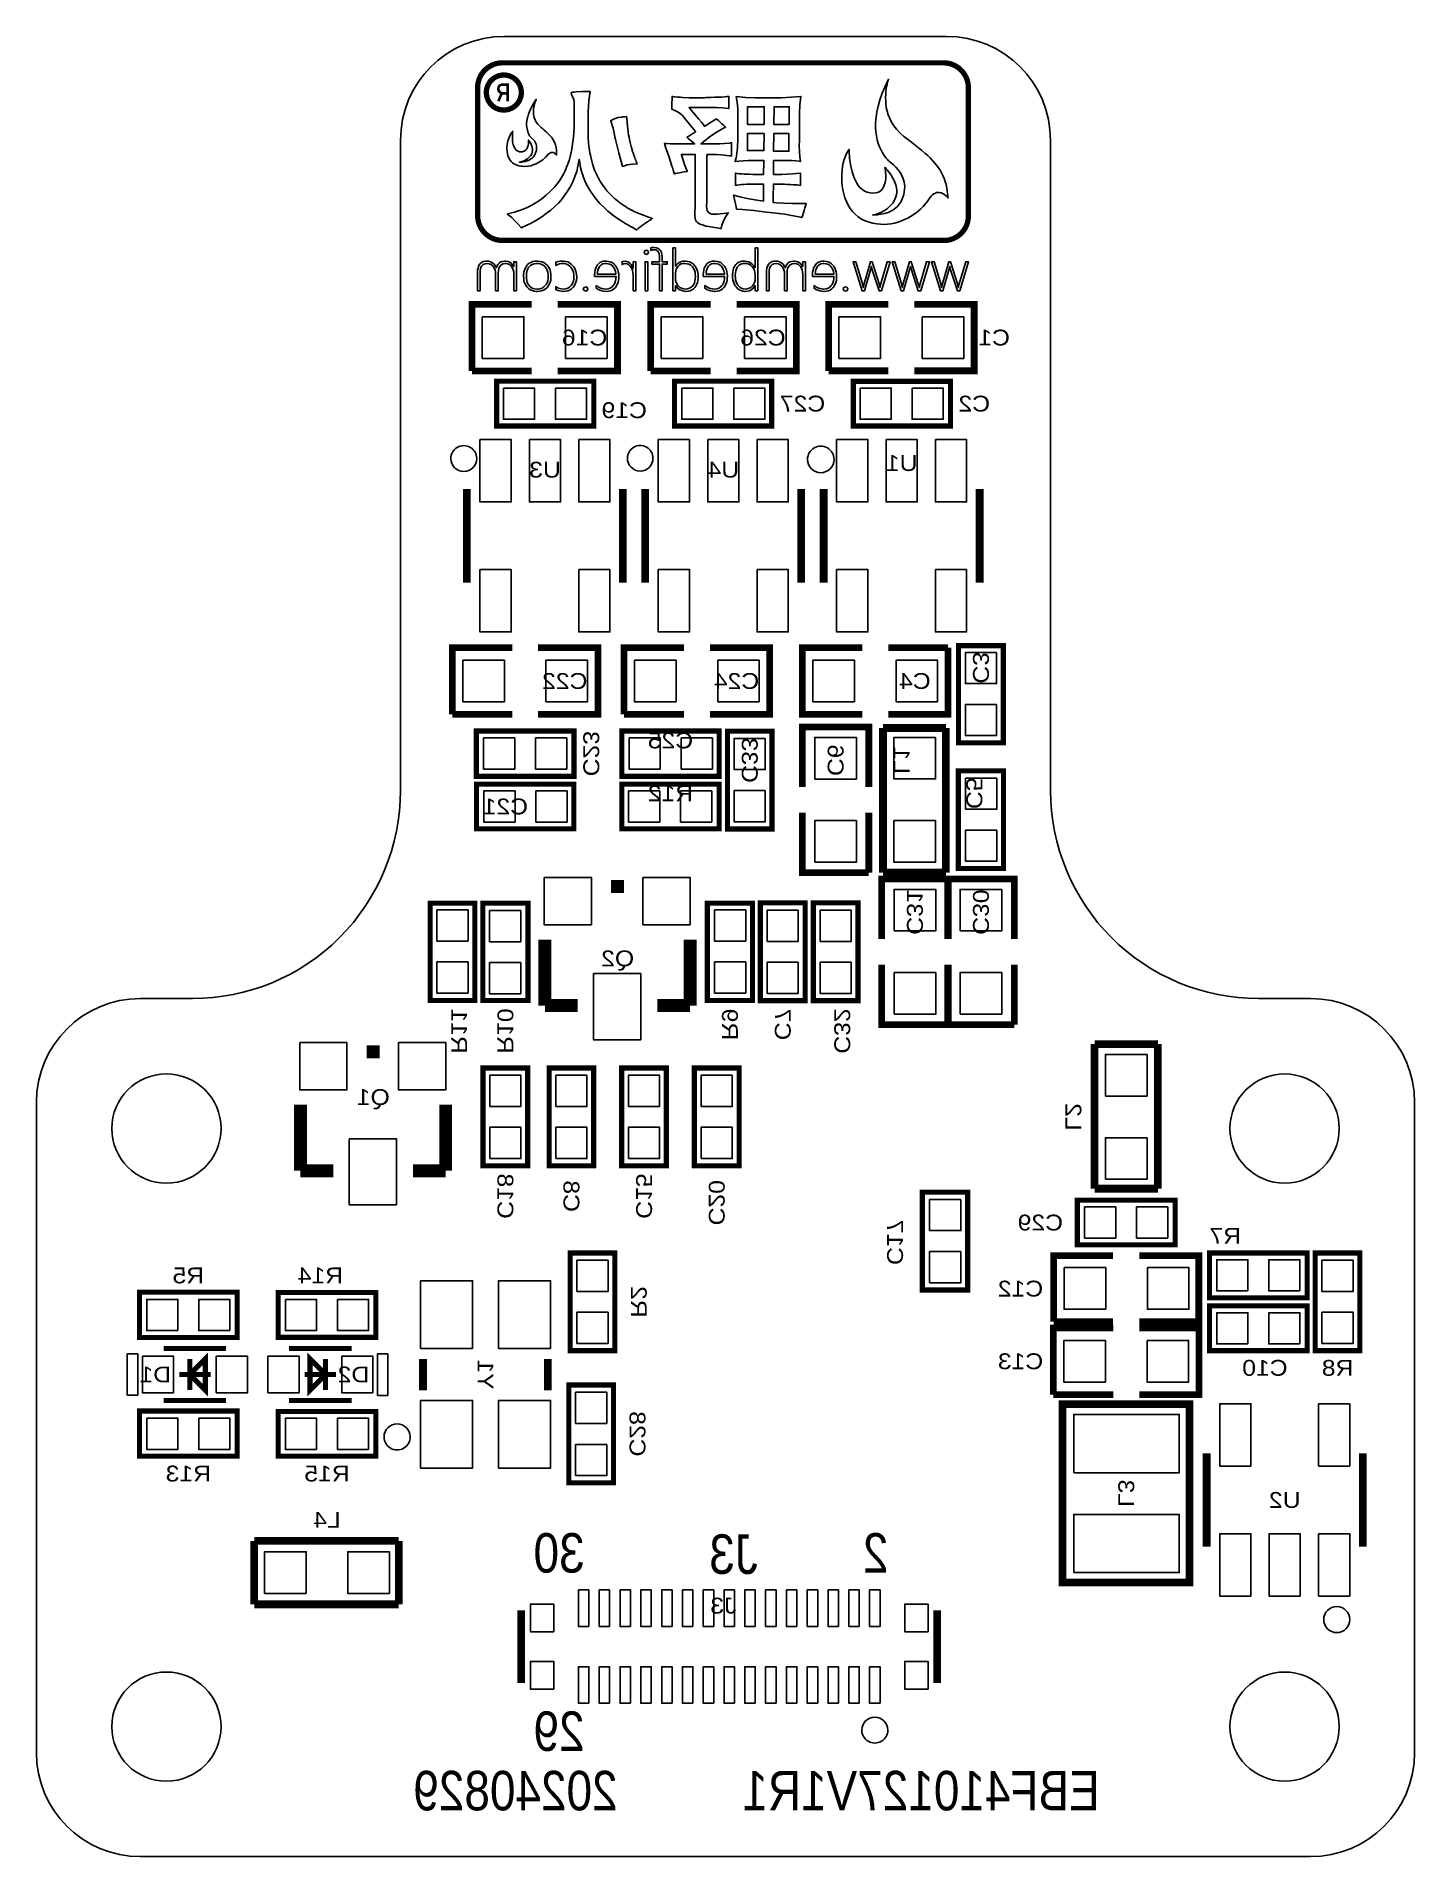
# Model space of a CAD drawing. Extents: x 0 to 26.5, y 0 to 35.
import ezdxf
from ezdxf.enums import TextEntityAlignment as Align

# ---------------------------------------------------------------- set-up
doc = ezdxf.new("R2010")
doc.units = 0
for name, color, linetype in [('BG_OUTLINE', 240, 'CONTINUOUS'), ('BG_SILKSCREEN_BOTTOM', 150, 'CONTINUOUS'), ('PG_SILKSCREEN_BOTTOM', 150, 'CONTINUOUS'), ('PIN_BOTTOM', 202, 'CONTINUOUS'), ('RD_SILKSCREEN_BOTTOM', 150, 'CONTINUOUS')]:
    doc.layers.add(name, color=color, linetype=linetype)

msp = doc.modelspace()

# ---------------------------------------------------------------- texts
at = {"layer": 'BG_SILKSCREEN_BOTTOM', "text_generation_flag": 2, "width": 0.869565}
for s, p in [('J3', (13.86967, 5.43687)), ('20240829', (11.176, 0.889)), ('EBF410127V1R1', (20.447, 0.889))]:
    msp.add_text(s, height=0.75946, dxfattribs=at).set_placement(p)
at = {"layer": 'PG_SILKSCREEN_BOTTOM', "text_generation_flag": 2, "width": 0.869565}
for s, p in [('30', (10.541, 5.461)), ('2', (16.383, 5.461)), ('29', (10.541, 2.032))]:
    msp.add_text(s, height=0.75946, dxfattribs=at).set_placement(p)
at = {"layer": 'RD_SILKSCREEN_BOTTOM', "text_generation_flag": 2, "width": 1.166667}
for s, p in [('C16', (10.541, 29.0576)), ('C26', (13.97, 29.0576)), ('C1', (18.415, 29.0576)), ('C27', (14.732, 27.7876)), ('C2', (18.034, 27.7876)), ('C19', (11.303, 27.6606)), ('U3', (9.779, 26.5176)), ('U4', (13.208, 26.5176)), ('U1', (16.637, 26.6446)), ('C22', (10.16, 22.4536)), ('C24', (13.462, 22.4536)), ('C4', (16.891, 22.4536)), ('C25', (12.192, 21.3106)), ('C21', (9.017, 20.0406)), ('R12', (12.192, 20.2946)), ('Q2', (11.176, 17.1196)), ('Q1', (6.477, 14.4526)), ('C29', (19.304, 12.0396)), ('R7', (22.86, 11.7856)), ('R5', (2.921, 11.0236)), ('R14', (5.461, 11.0236)), ('C12', (18.923, 10.7696)), ('C13', (18.923, 9.3726)), ('C10', (23.622, 9.2456)), ('R8', (25.019, 9.2456)), ('D1', (2.286, 9.1186)), ('D2', (6.096, 9.1186)), ('R13', (2.921, 7.2136)), ('R15', (5.588, 7.2136)), ('U2', (24.003, 6.7056)), ('L4', (5.588, 6.3246)), ('J3', (13.208, 4.6736))]:
    msp.add_text(s, height=0.3048, dxfattribs=at).set_placement(p, align=Align.CENTER)
for s, p in [('C3', (18.0086, 22.86)), ('C23', (10.5156, 21.209)), ('C33', (13.5636, 21.082)), ('C6', (15.2146, 21.082)), ('L1', (16.4846, 21.082)), ('C5', (17.8816, 20.447)), ('C31', (16.7386, 18.161)), ('C30', (18.0086, 18.161)), ('R11', (7.9756, 15.875)), ('R10', (8.8646, 15.875)), ('R9', (13.1826, 16.002)), ('C7', (14.1986, 16.002)), ('C32', (15.3416, 15.875)), ('L2', (19.7866, 14.224)), ('C18', (8.8646, 12.7)), ('C8', (10.1346, 12.7)), ('C15', (11.5316, 12.7)), ('C20', (12.9286, 12.573)), ('C17', (16.3576, 11.811)), ('R2', (11.43, 10.668254)), ('Y1', (8.4836, 9.271254)), ('C28', (11.4046, 8.128254)), ('L3', (20.8026, 6.985254))]:
    msp.add_text(s, height=0.3048, rotation=270, dxfattribs=at).set_placement(p, align=Align.CENTER)

# ---------------------------------------------------------------- linework, layer by layer
at = {"layer": 'BG_OUTLINE'}
msp.add_lwpolyline([(0, 1.99898), (0, 14.50086, -0.41393), (1.99898, 16.49984), (2.99974, 16.49984, 0.414267), (7.00024, 20.50034), (7.00024, 32.99968, -0.414193), (8.99922, 35.0012), (17.5006, 35.0012, -0.414211), (19.49958, 32.99968), (19.49958, 20.50034, 0.414258), (23.50008, 16.49984), (24.50084, 16.49984, -0.413948), (26.49982, 14.50086), (26.49982, 1.99898, -0.413932), (24.50084, 0), (1.99898, 0, -0.413915)], format="xyb", close=True, dxfattribs=at)
for points in [[(26.49982, 6.999224), (26.49982, 1.99898)], [(6.999224, 0), (1.99898, 0)]]:
    msp.add_lwpolyline(points, dxfattribs=at)
at = {"layer": 'BG_SILKSCREEN_BOTTOM', "const_width": 0.1016}
for points in [[(8.4836, 34.015934, -0.414214), (8.96366, 34.493454)], [(8.4836, 34.015934, -0.414214), (8.96366, 34.493454)], [(8.65124, 33.921954, -1), (9.32434, 33.921954)], [(8.65124, 33.921954, -1), (9.32434, 33.921954)], [(17.43964, 34.493454, -0.414214), (17.9197, 34.015934)], [(17.43964, 34.493454, -0.414214), (17.9197, 34.015934)], [(9.32434, 33.921954, -1), (8.65124, 33.921954)], [(9.32434, 33.921954, -1), (8.65124, 33.921954)], [(8.96366, 31.077154, -0.414214), (8.4836, 31.557214)], [(8.96366, 31.077154, -0.414214), (8.4836, 31.557214)], [(17.9197, 31.557214, -0.426397), (17.43964, 31.077154)], [(17.9197, 31.557214, -0.426397), (17.43964, 31.077154)]]:
    msp.add_lwpolyline(points, format="xyb", dxfattribs=at)
at = {"layer": 'BG_SILKSCREEN_BOTTOM'}
for points, const_width in [([(8.96366, 34.493454), (17.43964, 34.493454)], 0.1016), ([(8.96366, 34.493454), (17.43964, 34.493454)], 0.1016), ([(8.4836, 31.557214), (8.4836, 34.015934)], 0.1016), ([(8.4836, 31.557214), (8.4836, 34.015934)], 0.1016), ([(9.06018, 33.754314), (9.06018, 34.074354), (8.94842, 34.074354), (8.91286, 34.059114), (8.89, 34.036254), (8.88238, 33.995614), (8.89, 33.952434), (8.91794, 33.924494), (8.94842, 33.909254), (8.88238, 33.754314)], 0.0508), ([(9.06018, 33.754314), (9.06018, 34.074354), (8.94842, 34.074354), (8.91286, 34.059114), (8.89, 34.036254), (8.88238, 33.995614), (8.89, 33.952434), (8.91794, 33.924494), (8.94842, 33.909254), (8.88238, 33.754314)], 0.0508), ([(17.9197, 34.015934), (17.9197, 31.557214)], 0.1016), ([(17.9197, 34.015934), (17.9197, 31.557214)], 0.1016), ([(9.06018, 33.909254), (8.94842, 33.909254)], 0.0508), ([(9.06018, 33.909254), (8.94842, 33.909254)], 0.0508), ([(8.9662, 31.077154), (8.96366, 31.077154)], 0.1016), ([(8.9662, 31.077154), (8.96366, 31.077154)], 0.1016), ([(17.43964, 31.077154), (8.9662, 31.077154)], 0.1016), ([(17.43964, 31.077154), (8.9662, 31.077154)], 0.1016)]:
    msp.add_lwpolyline(points, dxfattribs=dict(at, const_width=const_width))
for points in [[(17.25676, 31.973774), (17.23136, 31.955994), (17.20596, 31.928054), (17.17802, 31.897574), (17.15008, 31.856934), (17.12214, 31.816294), (17.08658, 31.773114), (17.04848, 31.729934), (17.00784, 31.686754), (16.9164, 31.610554), (16.80972, 31.539434), (16.75384, 31.506414), (16.69288, 31.478474), (16.63192, 31.453074), (16.56842, 31.430214), (16.50238, 31.412434), (16.43634, 31.397194), (16.36776, 31.389574), (16.29918, 31.387034), (16.22806, 31.389574), (16.15694, 31.397194), (16.08328, 31.409894), (16.00962, 31.430214), (15.9385, 31.455614), (15.86738, 31.488634), (15.80388, 31.531814), (15.74546, 31.582614), (15.69212, 31.635954), (15.64894, 31.694374), (15.6083, 31.757874), (15.57528, 31.828994), (15.54734, 31.900114), (15.52448, 31.971234), (15.5067, 32.049974), (15.494, 32.126174), (15.48638, 32.202374), (15.48638, 32.281114), (15.48638, 32.354774), (15.494, 32.430974), (15.50162, 32.502094), (15.51432, 32.570674), (15.5321, 32.636714), (15.55496, 32.695134), (15.57782, 32.748474), (15.60576, 32.799274), (15.621, 32.822134), (15.62354, 32.827214), (15.62608, 32.827214), (15.62608, 32.819594), (15.62608, 32.801814), (15.62862, 32.778954), (15.62862, 32.743394), (15.63116, 32.705294), (15.63624, 32.662114), (15.64132, 32.613854), (15.6591, 32.507174), (15.6845, 32.395414), (15.7226, 32.283654), (15.748, 32.227774), (15.77594, 32.176974), (15.80388, 32.133794), (15.83944, 32.090614), (15.88262, 32.055054), (15.9258, 32.027114), (15.97406, 32.006794), (16.02994, 31.991554), (16.08074, 31.986474), (16.13154, 31.991554), (16.16964, 31.999174), (16.2052, 32.014414), (16.23568, 32.034734), (16.26108, 32.062674), (16.2814, 32.090614), (16.29664, 32.121094), (16.3195, 32.189674), (16.32966, 32.263334), (16.32966, 32.334454), (16.32712, 32.397954), (16.32458, 32.423354), (16.32204, 32.446214), (16.31696, 32.463994), (16.31442, 32.476694), (16.31442, 32.481774), (16.32458, 32.474154), (16.34236, 32.453834), (16.36522, 32.425894), (16.39316, 32.387794), (16.42618, 32.347154), (16.45666, 32.296354), (16.48714, 32.240474), (16.51254, 32.182054), (16.53032, 32.118554), (16.54302, 32.049974), (16.54302, 31.983934), (16.52778, 31.917894), (16.49984, 31.854394), (16.46428, 31.795974), (16.41856, 31.742634), (16.36522, 31.694374), (16.30934, 31.653734), (16.25092, 31.620714), (16.1925, 31.595314), (16.13662, 31.577534), (16.08074, 31.569914), (16.08328, 31.569914), (16.09344, 31.567374), (16.10868, 31.567374), (16.12646, 31.567374), (16.14932, 31.569914), (16.17472, 31.572454), (16.23822, 31.580074), (16.3068, 31.595314), (16.38046, 31.618174), (16.45666, 31.653734), (16.49222, 31.679134), (16.52778, 31.704534), (16.5608, 31.737554), (16.59128, 31.773114), (16.61922, 31.813754), (16.64208, 31.856934), (16.6624, 31.907734), (16.67764, 31.963614), (16.6878, 32.014414), (16.69288, 32.065214), (16.69542, 32.113474), (16.69034, 32.156654), (16.68526, 32.199834), (16.6751, 32.240474), (16.64716, 32.316674), (16.6116, 32.382714), (16.57096, 32.438594), (16.52778, 32.489394), (16.48206, 32.530034), (16.44142, 32.565594), (16.41094, 32.590994), (16.39824, 32.601154), (16.38046, 32.616394), (16.36268, 32.636714), (16.33982, 32.662114), (16.31442, 32.692594), (16.28648, 32.730694), (16.26108, 32.776414), (16.23568, 32.824674), (16.21028, 32.880554), (16.18742, 32.941514), (16.1671, 33.012634), (16.15186, 33.086294), (16.13916, 33.167574), (16.13408, 33.251394), (16.13662, 33.345374), (16.14424, 33.444434), (16.15948, 33.551114), (16.18234, 33.662874), (16.21536, 33.782254), (16.26108, 33.906714), (16.31696, 34.038794), (16.38554, 34.178494), (16.37792, 34.160714), (16.3703, 34.140394), (16.36522, 34.112454), (16.3576, 34.079434), (16.34744, 34.038794), (16.33982, 33.993074), (16.3322, 33.939734), (16.32966, 33.886394), (16.32712, 33.825434), (16.32966, 33.764474), (16.33474, 33.698434), (16.34236, 33.632394), (16.3576, 33.563814), (16.38046, 33.492694), (16.4084, 33.421574), (16.44396, 33.352994), (16.48714, 33.281874), (16.54048, 33.215834), (16.60144, 33.147254), (16.67256, 33.083754), (16.7513, 33.022794), (16.82496, 32.964374), (16.89608, 32.911034), (16.96212, 32.857694), (17.02308, 32.806894), (17.0815, 32.758634), (17.13738, 32.710374), (17.18564, 32.664654), (17.22882, 32.616394), (17.3101, 32.522414), (17.37614, 32.428434), (17.42948, 32.324294), (17.45234, 32.268414), (17.47266, 32.212534), (17.49044, 32.151574), (17.50314, 32.085534), (17.5133, 32.016954), (17.52346, 31.943294), (17.526, 31.905194), (17.52854, 31.895034), (17.52854, 31.892494), (17.526, 31.895034), (17.51584, 31.907734), (17.49806, 31.928054), (17.47012, 31.953454), (17.4371, 31.976314), (17.399, 31.994094), (17.35582, 32.001714), (17.33296, 32.001714), (17.30756, 31.996634), (17.2847, 31.989014)], [(17.30756, 31.996634), (17.2847, 31.989014), (17.25676, 31.973774), (17.23136, 31.955994), (17.20596, 31.928054), (17.17802, 31.897574), (17.15008, 31.856934), (17.12214, 31.816294), (17.08658, 31.773114), (17.04848, 31.729934), (17.00784, 31.686754), (16.9164, 31.610554), (16.80972, 31.539434), (16.75384, 31.506414), (16.69288, 31.478474), (16.63192, 31.453074), (16.56842, 31.430214), (16.50238, 31.412434), (16.43634, 31.397194), (16.36776, 31.389574), (16.29918, 31.387034), (16.22806, 31.389574), (16.15694, 31.397194), (16.08328, 31.409894), (16.00962, 31.430214), (15.9385, 31.455614), (15.86738, 31.488634), (15.80388, 31.531814), (15.74546, 31.582614), (15.69212, 31.635954), (15.64894, 31.694374), (15.6083, 31.757874), (15.57528, 31.828994), (15.54734, 31.900114), (15.52448, 31.971234), (15.5067, 32.049974), (15.494, 32.126174), (15.48638, 32.202374), (15.48638, 32.281114), (15.48638, 32.354774), (15.494, 32.430974), (15.50162, 32.502094), (15.51432, 32.570674), (15.5321, 32.636714), (15.55496, 32.695134), (15.57782, 32.748474), (15.60576, 32.799274), (15.621, 32.822134), (15.62354, 32.827214), (15.62608, 32.827214), (15.62608, 32.819594), (15.62608, 32.801814), (15.62862, 32.778954), (15.62862, 32.743394), (15.63116, 32.705294), (15.63624, 32.662114), (15.64132, 32.613854), (15.6591, 32.507174), (15.6845, 32.395414), (15.7226, 32.283654), (15.748, 32.227774), (15.77594, 32.176974), (15.80388, 32.133794), (15.83944, 32.090614), (15.88262, 32.055054), (15.9258, 32.027114), (15.97406, 32.006794), (16.02994, 31.991554), (16.08074, 31.986474), (16.13154, 31.991554), (16.16964, 31.999174), (16.2052, 32.014414), (16.23568, 32.034734), (16.26108, 32.062674), (16.2814, 32.090614), (16.29664, 32.121094), (16.3195, 32.189674), (16.32966, 32.263334), (16.32966, 32.334454), (16.32712, 32.397954), (16.32458, 32.423354), (16.32204, 32.446214), (16.31696, 32.463994), (16.31442, 32.476694), (16.31442, 32.481774), (16.32458, 32.474154), (16.34236, 32.453834), (16.36522, 32.425894), (16.39316, 32.387794), (16.42618, 32.347154), (16.45666, 32.296354), (16.48714, 32.240474), (16.51254, 32.182054), (16.53032, 32.118554), (16.54302, 32.049974), (16.54302, 31.983934), (16.52778, 31.917894), (16.49984, 31.854394), (16.46428, 31.795974), (16.41856, 31.742634), (16.36522, 31.694374), (16.30934, 31.653734), (16.25092, 31.620714), (16.1925, 31.595314), (16.13662, 31.577534), (16.08074, 31.569914), (16.08328, 31.569914), (16.09344, 31.567374), (16.10868, 31.567374), (16.12646, 31.567374), (16.14932, 31.569914), (16.17472, 31.572454), (16.23822, 31.580074), (16.3068, 31.595314), (16.38046, 31.618174), (16.45666, 31.653734), (16.49222, 31.679134), (16.52778, 31.704534), (16.5608, 31.737554), (16.59128, 31.773114), (16.61922, 31.813754), (16.64208, 31.856934), (16.6624, 31.907734), (16.67764, 31.963614), (16.6878, 32.014414), (16.69288, 32.065214), (16.69542, 32.113474), (16.69034, 32.156654), (16.68526, 32.199834), (16.6751, 32.240474), (16.64716, 32.316674), (16.6116, 32.382714), (16.57096, 32.438594), (16.52778, 32.489394), (16.48206, 32.530034), (16.44142, 32.565594), (16.41094, 32.590994), (16.39824, 32.601154), (16.38046, 32.616394), (16.36268, 32.636714), (16.33982, 32.662114), (16.31442, 32.692594), (16.28648, 32.730694), (16.26108, 32.776414), (16.23568, 32.824674), (16.21028, 32.880554), (16.18742, 32.941514), (16.1671, 33.012634), (16.15186, 33.086294), (16.13916, 33.167574), (16.13408, 33.251394), (16.13662, 33.345374), (16.14424, 33.444434), (16.15948, 33.551114), (16.18234, 33.662874), (16.21536, 33.782254), (16.26108, 33.906714), (16.31696, 34.038794), (16.38554, 34.178494), (16.37792, 34.160714), (16.3703, 34.140394), (16.36522, 34.112454), (16.3576, 34.079434), (16.34744, 34.038794), (16.33982, 33.993074), (16.3322, 33.939734), (16.32966, 33.886394), (16.32712, 33.825434), (16.32966, 33.764474), (16.33474, 33.698434), (16.34236, 33.632394), (16.3576, 33.563814), (16.38046, 33.492694), (16.4084, 33.421574), (16.44396, 33.352994), (16.48714, 33.281874), (16.54048, 33.215834), (16.60144, 33.147254), (16.67256, 33.083754), (16.7513, 33.022794), (16.82496, 32.964374), (16.89608, 32.911034), (16.96212, 32.857694), (17.02308, 32.806894), (17.0815, 32.758634), (17.13738, 32.710374), (17.18564, 32.664654), (17.22882, 32.616394), (17.3101, 32.522414), (17.37614, 32.428434), (17.42948, 32.324294), (17.45234, 32.268414), (17.47266, 32.212534), (17.49044, 32.151574), (17.50314, 32.085534), (17.5133, 32.016954), (17.52346, 31.943294), (17.526, 31.905194), (17.52854, 31.895034), (17.52854, 31.892494), (17.526, 31.895034), (17.51584, 31.907734), (17.49806, 31.928054), (17.47012, 31.953454), (17.4371, 31.976314), (17.399, 31.994094), (17.35582, 32.001714), (17.33296, 32.001714)], [(9.8679, 33.104074), (9.85266, 33.116774), (9.85012, 33.119314), (9.84758, 33.124394), (9.82218, 33.147254), (9.8171, 33.152334), (9.8044, 33.162494), (9.8044, 33.165034), (9.80186, 33.167574), (9.79424, 33.172654), (9.79424, 33.175194), (9.7917, 33.175194), (9.7917, 33.177734), (9.7663, 33.198054), (9.73836, 33.223454), (9.70534, 33.251394), (9.67486, 33.281874), (9.64438, 33.312354), (9.61898, 33.342834), (9.60374, 33.365694), (9.59866, 33.375854), (9.58342, 33.408874), (9.57072, 33.441894), (9.55548, 33.507934), (9.55548, 33.556194), (9.55548, 33.571434), (9.55802, 33.612074), (9.56056, 33.629854), (9.56818, 33.667954), (9.57072, 33.683194), (9.58342, 33.726374), (9.59612, 33.761934), (9.60628, 33.782254), (9.61136, 33.789874), (9.61136, 33.792414), (9.56818, 33.728914), (9.53262, 33.667954), (9.5123, 33.629854), (9.50468, 33.612074), (9.4869, 33.571434), (9.47928, 33.556194), (9.4615, 33.507934), (9.4615, 33.505394), (9.44626, 33.457134), (9.44118, 33.441894), (9.43356, 33.408874), (9.43102, 33.375854), (9.42848, 33.365694), (9.42594, 33.342834), (9.42594, 33.327594), (9.42594, 33.289494), (9.43356, 33.223454), (9.44118, 33.198054), (9.44626, 33.177734), (9.44626, 33.172654), (9.4488, 33.167574), (9.4488, 33.165034), (9.4488, 33.162494), (9.45388, 33.152334), (9.45642, 33.147254), (9.46658, 33.124394), (9.46912, 33.119314), (9.46912, 33.116774), (9.47674, 33.104074), (9.48436, 33.088834), (9.50214, 33.068514), (9.52754, 33.043114), (9.54532, 33.027874), (9.5631, 33.007554), (9.58088, 32.984694), (9.58342, 32.982154), (9.58596, 32.974534), (9.5885, 32.969454), (9.59612, 32.956754), (9.60882, 32.926274), (9.61898, 32.890714), (9.61898, 32.852614), (9.6139, 32.809434), (9.59866, 32.763714), (9.59612, 32.758634), (9.5885, 32.740854), (9.58088, 32.725614), (9.57834, 32.720534), (9.5758, 32.717994), (9.5758, 32.712914), (9.56818, 32.707834), (9.55548, 32.687514), (9.54532, 32.674814), (9.5377, 32.669734), (9.53262, 32.664654), (9.51738, 32.649414), (9.50976, 32.644334), (9.47166, 32.621474), (9.43356, 32.606234), (9.398, 32.596074), (9.36244, 32.590994), (9.33196, 32.585914), (9.28878, 32.585914), (9.31418, 32.590994), (9.34212, 32.598614), (9.3726, 32.608774), (9.40308, 32.624014), (9.41324, 32.629094), (9.43356, 32.644334), (9.44118, 32.649414), (9.4615, 32.664654), (9.48436, 32.687514), (9.50722, 32.712914), (9.525, 32.740854), (9.53516, 32.773874), (9.54024, 32.804354), (9.54024, 32.834834), (9.525, 32.893254), (9.50468, 32.941514), (9.48436, 32.982154), (9.47166, 32.994854), (9.46658, 33.002474), (9.4615, 33.007554), (9.4615, 32.969454), (9.45896, 32.938974), (9.45388, 32.905954), (9.4488, 32.893254), (9.4488, 32.890714), (9.44372, 32.872934), (9.44118, 32.867854), (9.43356, 32.852614), (9.42848, 32.839914), (9.40562, 32.811974), (9.37768, 32.791654), (9.33958, 32.781494), (9.31672, 32.781494), (9.29132, 32.784034), (9.26592, 32.791654), (9.26338, 32.791654), (9.2456, 32.801814), (9.22528, 32.814514), (9.21004, 32.832294), (9.18464, 32.872934), (9.16686, 32.921194), (9.1567, 32.974534), (9.15162, 33.027874), (9.15162, 33.076134), (9.15162, 33.119314), (9.15416, 33.152334), (9.1567, 33.165034), (9.1567, 33.172654), (9.15924, 33.175194), (9.15924, 33.177734), (9.1567, 33.175194), (9.15416, 33.175194), (9.144, 33.162494), (9.13892, 33.152334), (9.13638, 33.147254), (9.1186, 33.124394), (9.11606, 33.119314), (9.11606, 33.116774), (9.08812, 33.058354), (9.06526, 32.994854), (9.05256, 32.926274), (9.04748, 32.852614), (9.05256, 32.781494), (9.06526, 32.712914), (9.09066, 32.649414), (9.10844, 32.621474), (9.12876, 32.596074), (9.15162, 32.573214), (9.17956, 32.552894), (9.21512, 32.535114), (9.2456, 32.522414), (9.271, 32.514794), (9.31164, 32.507174), (9.3345, 32.504634), (9.37768, 32.499554), (9.44626, 32.504634), (9.45642, 32.507174), (9.5123, 32.514794), (9.53262, 32.522414), (9.57326, 32.535114), (9.61136, 32.552894), (9.63168, 32.565594), (9.68756, 32.596074), (9.73836, 32.629094), (9.78154, 32.669734), (9.79932, 32.687514), (9.8171, 32.707834), (9.84758, 32.740854), (9.87552, 32.758634), (9.8806, 32.763714), (9.8933, 32.766254), (9.90092, 32.768794), (9.92378, 32.771334), (9.93394, 32.768794), (9.9441, 32.766254), (9.96188, 32.758634), (9.98728, 32.735774), (9.99236, 32.725614), (9.99744, 32.720534), (9.99998, 32.717994), (9.99998, 32.725614), (9.99998, 32.740854), (9.99998, 32.806894), (9.99236, 32.867854), (9.9822, 32.918654), (9.96442, 32.969454), (9.93902, 33.012634), (9.90854, 33.058354)], [(9.93902, 33.012634), (9.90854, 33.058354), (9.8679, 33.104074), (9.85266, 33.116774), (9.85012, 33.119314), (9.84758, 33.124394), (9.82218, 33.147254), (9.8171, 33.152334), (9.8044, 33.162494), (9.8044, 33.165034), (9.80186, 33.167574), (9.79424, 33.172654), (9.79424, 33.175194), (9.7917, 33.175194), (9.7917, 33.177734), (9.7663, 33.198054), (9.73836, 33.223454), (9.70534, 33.251394), (9.67486, 33.281874), (9.64438, 33.312354), (9.61898, 33.342834), (9.60374, 33.365694), (9.59866, 33.375854), (9.58342, 33.408874), (9.57072, 33.441894), (9.55548, 33.507934), (9.55548, 33.556194), (9.55548, 33.571434), (9.55802, 33.612074), (9.56056, 33.629854), (9.56818, 33.667954), (9.57072, 33.683194), (9.58342, 33.726374), (9.59612, 33.761934), (9.60628, 33.782254), (9.61136, 33.789874), (9.61136, 33.792414), (9.56818, 33.728914), (9.53262, 33.667954), (9.5123, 33.629854), (9.50468, 33.612074), (9.4869, 33.571434), (9.47928, 33.556194), (9.4615, 33.507934), (9.4615, 33.505394), (9.44626, 33.457134), (9.44118, 33.441894), (9.43356, 33.408874), (9.43102, 33.375854), (9.42848, 33.365694), (9.42594, 33.342834), (9.42594, 33.327594), (9.42594, 33.289494), (9.43356, 33.223454), (9.44118, 33.198054), (9.44626, 33.177734), (9.44626, 33.172654), (9.4488, 33.167574), (9.4488, 33.165034), (9.4488, 33.162494), (9.45388, 33.152334), (9.45642, 33.147254), (9.46658, 33.124394), (9.46912, 33.119314), (9.46912, 33.116774), (9.47674, 33.104074), (9.48436, 33.088834), (9.50214, 33.068514), (9.52754, 33.043114), (9.54532, 33.027874), (9.5631, 33.007554), (9.58088, 32.984694), (9.58342, 32.982154), (9.58596, 32.974534), (9.5885, 32.969454), (9.59612, 32.956754), (9.60882, 32.926274), (9.61898, 32.890714), (9.61898, 32.852614), (9.6139, 32.809434), (9.59866, 32.763714), (9.59612, 32.758634), (9.5885, 32.740854), (9.58088, 32.725614), (9.57834, 32.720534), (9.5758, 32.717994), (9.5758, 32.712914), (9.56818, 32.707834), (9.55548, 32.687514), (9.54532, 32.674814), (9.5377, 32.669734), (9.53262, 32.664654), (9.51738, 32.649414), (9.50976, 32.644334), (9.47166, 32.621474), (9.43356, 32.606234), (9.398, 32.596074), (9.36244, 32.590994), (9.33196, 32.585914), (9.28878, 32.585914), (9.31418, 32.590994), (9.34212, 32.598614), (9.3726, 32.608774), (9.40308, 32.624014), (9.41324, 32.629094), (9.43356, 32.644334), (9.44118, 32.649414), (9.4615, 32.664654), (9.48436, 32.687514), (9.50722, 32.712914), (9.525, 32.740854), (9.53516, 32.773874), (9.54024, 32.804354), (9.54024, 32.834834), (9.525, 32.893254), (9.50468, 32.941514), (9.48436, 32.982154), (9.47166, 32.994854), (9.46658, 33.002474), (9.4615, 33.007554), (9.4615, 32.969454), (9.45896, 32.938974), (9.45388, 32.905954), (9.4488, 32.893254), (9.4488, 32.890714), (9.44372, 32.872934), (9.44118, 32.867854), (9.43356, 32.852614), (9.42848, 32.839914), (9.40562, 32.811974), (9.37768, 32.791654), (9.33958, 32.781494), (9.31672, 32.781494), (9.29132, 32.784034), (9.26592, 32.791654), (9.26338, 32.791654), (9.2456, 32.801814), (9.22528, 32.814514), (9.21004, 32.832294), (9.18464, 32.872934), (9.16686, 32.921194), (9.1567, 32.974534), (9.15162, 33.027874), (9.15162, 33.076134), (9.15162, 33.119314), (9.15416, 33.152334), (9.1567, 33.165034), (9.1567, 33.172654), (9.15924, 33.175194), (9.15924, 33.177734), (9.1567, 33.175194), (9.15416, 33.175194), (9.144, 33.162494), (9.13892, 33.152334), (9.13638, 33.147254), (9.1186, 33.124394), (9.11606, 33.119314), (9.11606, 33.116774), (9.08812, 33.058354), (9.06526, 32.994854), (9.05256, 32.926274), (9.04748, 32.852614), (9.05256, 32.781494), (9.06526, 32.712914), (9.09066, 32.649414), (9.10844, 32.621474), (9.12876, 32.596074), (9.15162, 32.573214), (9.17956, 32.552894), (9.21512, 32.535114), (9.2456, 32.522414), (9.271, 32.514794), (9.31164, 32.507174), (9.3345, 32.504634), (9.37768, 32.499554), (9.44626, 32.504634), (9.45642, 32.507174), (9.5123, 32.514794), (9.53262, 32.522414), (9.57326, 32.535114), (9.61136, 32.552894), (9.63168, 32.565594), (9.68756, 32.596074), (9.73836, 32.629094), (9.78154, 32.669734), (9.79932, 32.687514), (9.8171, 32.707834), (9.84758, 32.740854), (9.87552, 32.758634), (9.8806, 32.763714), (9.8933, 32.766254), (9.90092, 32.768794), (9.92378, 32.771334), (9.93394, 32.768794), (9.9441, 32.766254), (9.96188, 32.758634), (9.98728, 32.735774), (9.99236, 32.725614), (9.99744, 32.720534), (9.99998, 32.717994), (9.99998, 32.725614), (9.99998, 32.740854), (9.99998, 32.806894), (9.99236, 32.867854), (9.9822, 32.918654), (9.96442, 32.969454)], [(10.1092, 31.879794), (10.17016, 31.961074), (10.22604, 32.042354), (10.27684, 32.128714), (10.32002, 32.217614), (10.35558, 32.309054), (10.3886, 32.405574), (10.41146, 32.504634), (10.43178, 32.606234), (10.43686, 32.631634), (10.43686, 32.639254), (10.4394, 32.639254), (10.4394, 32.624014), (10.44702, 32.575754), (10.46226, 32.479234), (10.48766, 32.385254), (10.49782, 32.352234), (10.51052, 32.316674), (10.51306, 32.309054), (10.51814, 32.293814), (10.5537, 32.204914), (10.59688, 32.118554), (10.64768, 32.032194), (10.65784, 32.019494), (10.66292, 32.009334), (10.69594, 31.961074), (10.70356, 31.948374), (10.76452, 31.869634), (10.83564, 31.790894), (10.9093, 31.714694), (10.99058, 31.641034), (11.07948, 31.569914), (11.17346, 31.501334), (11.27506, 31.432754), (11.31316, 31.409894), (11.33094, 31.399734), (11.38174, 31.369254), (11.40714, 31.356554), (11.40968, 31.354014), (11.45286, 31.331154), (11.46556, 31.323534), (11.47572, 31.318454), (11.4935, 31.308294), (11.50112, 31.305754), (11.52398, 31.290514), (11.53922, 31.282894), (11.5443, 31.282894), (11.55192, 31.290514), (11.5697, 31.305754), (11.57224, 31.308294), (11.58748, 31.318454), (11.59256, 31.323534), (11.60018, 31.331154), (11.6332, 31.354014), (11.63574, 31.356554), (11.65352, 31.369254), (11.69416, 31.399734), (11.71194, 31.409894), (11.74496, 31.432754), (11.75512, 31.437834), (11.78306, 31.458154), (11.79576, 31.468314), (11.7983, 31.468314), (11.80338, 31.470854), (11.80592, 31.470854), (11.8237, 31.481014), (11.83386, 31.491174), (11.84148, 31.498794), (11.84148, 31.501334), (11.83894, 31.503874), (11.83386, 31.506414), (11.82624, 31.508954), (11.80592, 31.514034), (11.80084, 31.516574), (11.77036, 31.524194), (11.63574, 31.574994), (11.5062, 31.630874), (11.48334, 31.641034), (11.44778, 31.658814), (11.44524, 31.661354), (11.38682, 31.694374), (11.36142, 31.707074), (11.34872, 31.714694), (11.32586, 31.729934), (11.28014, 31.757874), (11.27506, 31.762954), (11.23442, 31.790894), (11.21664, 31.803594), (11.20394, 31.813754), (11.17092, 31.836614), (11.13282, 31.869634), (11.1252, 31.877254), (11.12012, 31.879794), (11.07694, 31.920434), (11.05154, 31.945834), (11.049, 31.948374), (11.03884, 31.961074), (10.99058, 32.009334), (10.98296, 32.019494), (10.97026, 32.032194), (10.96264, 32.042354), (10.94994, 32.060134), (10.91438, 32.105854), (10.9093, 32.110934), (10.90676, 32.118554), (10.89914, 32.128714), (10.8712, 32.166814), (10.84834, 32.204914), (10.8458, 32.207454), (10.83818, 32.217614), (10.83564, 32.225234), (10.80008, 32.286194), (10.79754, 32.293814), (10.78738, 32.309054), (10.78738, 32.316674), (10.73404, 32.430974), (10.6934, 32.552894), (10.65784, 32.682434), (10.65276, 32.717994), (10.6426, 32.763714), (10.63752, 32.799274), (10.63244, 32.817054), (10.63244, 32.819594), (10.62482, 32.883094), (10.6172, 32.961834), (10.6172, 32.971994), (10.61466, 32.987234), (10.61212, 33.020254), (10.60958, 33.063434), (10.60704, 33.109154), (10.60704, 33.302194), (10.60958, 33.411414), (10.60958, 33.528254), (10.60958, 33.556194), (10.61466, 33.660334), (10.62228, 33.761934), (10.63244, 33.855914), (10.64006, 33.901634), (10.64514, 33.924494), (10.64514, 33.934654), (10.64768, 33.939734), (10.63752, 33.939734), (10.55878, 33.939734), (10.4902, 33.939734), (10.38098, 33.934654), (10.34034, 33.932114), (10.3124, 33.927034), (10.29208, 33.924494), (10.28446, 33.916874), (10.28446, 33.906714), (10.28954, 33.886394), (10.29208, 33.873694), (10.29716, 33.868614), (10.30478, 33.853374), (10.32256, 33.820354), (10.33272, 33.782254), (10.34034, 33.739074), (10.34034, 33.718754), (10.34034, 33.700974), (10.34034, 33.690814), (10.34034, 33.454594), (10.3378, 33.403794), (10.3378, 33.253934), (10.33272, 33.157414), (10.3251, 33.063434), (10.31748, 32.971994), (10.30478, 32.883094), (10.287, 32.799274), (10.26922, 32.717994), (10.2489, 32.636714), (10.2235, 32.560514), (10.19556, 32.486854), (10.16508, 32.418274), (10.13206, 32.352234), (10.09396, 32.286194), (10.05586, 32.225234), (10.01268, 32.166814), (9.96696, 32.110934), (9.9187, 32.060134), (9.8806, 32.019494), (9.80186, 31.945834), (9.71804, 31.877254), (9.62406, 31.813754), (9.525, 31.757874), (9.42086, 31.707074), (9.30656, 31.661354), (9.18972, 31.623254), (9.06272, 31.587694), (9.0551, 31.587694), (9.0551, 31.585154), (9.05764, 31.580074), (9.07034, 31.567374), (9.07288, 31.567374), (9.07796, 31.564834), (9.08812, 31.557214), (9.13892, 31.516574), (9.1948, 31.463234), (9.25576, 31.399734), (9.31926, 31.323534), (9.3218, 31.318454), (9.34974, 31.331154), (9.40562, 31.356554), (9.51484, 31.409894), (9.61898, 31.468314), (9.7155, 31.529274), (9.8044, 31.595314), (9.89076, 31.658814), (9.9695, 31.729934), (10.04316, 31.803594)], [(9.9695, 31.729934), (10.04316, 31.803594), (10.1092, 31.879794), (10.17016, 31.961074), (10.22604, 32.042354), (10.27684, 32.128714), (10.32002, 32.217614), (10.35558, 32.309054), (10.3886, 32.405574), (10.41146, 32.504634), (10.43178, 32.606234), (10.43686, 32.631634), (10.43686, 32.639254), (10.4394, 32.639254), (10.4394, 32.624014), (10.44702, 32.575754), (10.46226, 32.479234), (10.48766, 32.385254), (10.49782, 32.352234), (10.51052, 32.316674), (10.51306, 32.309054), (10.51814, 32.293814), (10.5537, 32.204914), (10.59688, 32.118554), (10.64768, 32.032194), (10.65784, 32.019494), (10.66292, 32.009334), (10.69594, 31.961074), (10.70356, 31.948374), (10.76452, 31.869634), (10.83564, 31.790894), (10.9093, 31.714694), (10.99058, 31.641034), (11.07948, 31.569914), (11.17346, 31.501334), (11.27506, 31.432754), (11.31316, 31.409894), (11.33094, 31.399734), (11.38174, 31.369254), (11.40714, 31.356554), (11.40968, 31.354014), (11.45286, 31.331154), (11.46556, 31.323534), (11.47572, 31.318454), (11.4935, 31.308294), (11.50112, 31.305754), (11.52398, 31.290514), (11.53922, 31.282894), (11.5443, 31.282894), (11.55192, 31.290514), (11.5697, 31.305754), (11.57224, 31.308294), (11.58748, 31.318454), (11.59256, 31.323534), (11.60018, 31.331154), (11.6332, 31.354014), (11.63574, 31.356554), (11.65352, 31.369254), (11.69416, 31.399734), (11.71194, 31.409894), (11.74496, 31.432754), (11.75512, 31.437834), (11.78306, 31.458154), (11.79576, 31.468314), (11.7983, 31.468314), (11.80338, 31.470854), (11.80592, 31.470854), (11.8237, 31.481014), (11.83386, 31.491174), (11.84148, 31.498794), (11.84148, 31.501334), (11.83894, 31.503874), (11.83386, 31.506414), (11.82624, 31.508954), (11.80592, 31.514034), (11.80084, 31.516574), (11.77036, 31.524194), (11.63574, 31.574994), (11.5062, 31.630874), (11.48334, 31.641034), (11.44778, 31.658814), (11.44524, 31.661354), (11.38682, 31.694374), (11.36142, 31.707074), (11.34872, 31.714694), (11.32586, 31.729934), (11.28014, 31.757874), (11.27506, 31.762954), (11.23442, 31.790894), (11.21664, 31.803594), (11.20394, 31.813754), (11.17092, 31.836614), (11.13282, 31.869634), (11.1252, 31.877254), (11.12012, 31.879794), (11.07694, 31.920434), (11.05154, 31.945834), (11.049, 31.948374), (11.03884, 31.961074), (10.99058, 32.009334), (10.98296, 32.019494), (10.97026, 32.032194), (10.96264, 32.042354), (10.94994, 32.060134), (10.91438, 32.105854), (10.9093, 32.110934), (10.90676, 32.118554), (10.89914, 32.128714), (10.8712, 32.166814), (10.84834, 32.204914), (10.8458, 32.207454), (10.83818, 32.217614), (10.83564, 32.225234), (10.80008, 32.286194), (10.79754, 32.293814), (10.78738, 32.309054), (10.78738, 32.316674), (10.73404, 32.430974), (10.6934, 32.552894), (10.65784, 32.682434), (10.65276, 32.717994), (10.6426, 32.763714), (10.63752, 32.799274), (10.63244, 32.817054), (10.63244, 32.819594), (10.62482, 32.883094), (10.6172, 32.961834), (10.6172, 32.971994), (10.61466, 32.987234), (10.61212, 33.020254), (10.60958, 33.063434), (10.60704, 33.109154), (10.60704, 33.302194), (10.60958, 33.411414), (10.60958, 33.528254), (10.60958, 33.556194), (10.61466, 33.660334), (10.62228, 33.761934), (10.63244, 33.855914), (10.64006, 33.901634), (10.64514, 33.924494), (10.64514, 33.934654), (10.64768, 33.939734), (10.63752, 33.939734), (10.55878, 33.939734), (10.4902, 33.939734), (10.38098, 33.934654), (10.34034, 33.932114), (10.3124, 33.927034), (10.29208, 33.924494), (10.28446, 33.916874), (10.28446, 33.906714), (10.28954, 33.886394), (10.29208, 33.873694), (10.29716, 33.868614), (10.30478, 33.853374), (10.32256, 33.820354), (10.33272, 33.782254), (10.34034, 33.739074), (10.34034, 33.718754), (10.34034, 33.700974), (10.34034, 33.690814), (10.34034, 33.454594), (10.3378, 33.403794), (10.3378, 33.253934), (10.33272, 33.157414), (10.3251, 33.063434), (10.31748, 32.971994), (10.30478, 32.883094), (10.287, 32.799274), (10.26922, 32.717994), (10.2489, 32.636714), (10.2235, 32.560514), (10.19556, 32.486854), (10.16508, 32.418274), (10.13206, 32.352234), (10.09396, 32.286194), (10.05586, 32.225234), (10.01268, 32.166814), (9.96696, 32.110934), (9.9187, 32.060134), (9.8806, 32.019494), (9.80186, 31.945834), (9.71804, 31.877254), (9.62406, 31.813754), (9.525, 31.757874), (9.42086, 31.707074), (9.30656, 31.661354), (9.18972, 31.623254), (9.06272, 31.587694), (9.0551, 31.587694), (9.0551, 31.585154), (9.05764, 31.580074), (9.07034, 31.567374), (9.07288, 31.567374), (9.07796, 31.564834), (9.08812, 31.557214), (9.13892, 31.516574), (9.1948, 31.463234), (9.25576, 31.399734), (9.31926, 31.323534), (9.3218, 31.318454), (9.34974, 31.331154), (9.40562, 31.356554), (9.51484, 31.409894), (9.61898, 31.468314), (9.7155, 31.529274), (9.8044, 31.595314), (9.89076, 31.658814)], [(13.18006, 31.369254), (13.208, 31.437834), (13.24356, 31.516574), (13.29436, 31.592774), (13.30198, 31.602934), (13.30452, 31.608014), (13.30706, 31.608014), (13.30706, 31.610554), (13.2715, 31.602934), (13.208, 31.595314), (13.14958, 31.587694), (13.09878, 31.582614), (13.0556, 31.580074), (13.0175, 31.580074), (12.98956, 31.582614), (12.9667, 31.587694), (12.9286, 31.605474), (12.9159, 31.620714), (12.9032, 31.638494), (12.89558, 31.658814), (12.8905, 31.684214), (12.88542, 31.737554), (12.88796, 31.823914), (12.8905, 32.057594), (12.8905, 32.387794), (12.89304, 32.550354), (12.89304, 32.700214), (12.89558, 32.717994), (12.89558, 32.733234), (12.91336, 32.733234), (12.93876, 32.733234), (12.98956, 32.730694), (13.07846, 32.728154), (13.1572, 32.723074), (13.22324, 32.720534), (13.27658, 32.712914), (13.31976, 32.707834), (13.35024, 32.702754), (13.36294, 32.700214), (13.36294, 32.809434), (13.36548, 32.860234), (13.36548, 32.956754), (13.36294, 32.954214), (13.35786, 32.954214), (13.34516, 32.951674), (13.3223, 32.946594), (13.2334, 32.938974), (13.14196, 32.936434), (12.96162, 32.933894), (12.77874, 32.933894), (12.79398, 32.946594), (12.81938, 32.969454), (12.81938, 32.971994), (12.88288, 33.020254), (12.93368, 33.060894), (13.06068, 33.147254), (13.19784, 33.231074), (13.23594, 33.251394), (13.24356, 33.259014), (13.25118, 33.259014), (13.25118, 33.261554), (13.2461, 33.266634), (13.23594, 33.271714), (13.21308, 33.294574), (13.18006, 33.322514), (13.11402, 33.380934), (13.08862, 33.401254), (13.07592, 33.413954), (12.96162, 33.342834), (12.9032, 33.304734), (12.87272, 33.286954), (12.8524, 33.271714), (12.84986, 33.271714), (12.82954, 33.299654), (12.81176, 33.322514), (12.78636, 33.350454), (12.73302, 33.416494), (12.67206, 33.487614), (12.59078, 33.584134), (12.55776, 33.624774), (12.55014, 33.634934), (12.9286, 33.634934), (13.07846, 33.632394), (13.20038, 33.624774), (13.25118, 33.619694), (13.30706, 33.612074), (13.31214, 33.612074), (13.31214, 33.640014), (13.31468, 33.685734), (13.31468, 33.845754), (13.3096, 33.845754), (13.27404, 33.843214), (13.22832, 33.838134), (13.17498, 33.835594), (13.11148, 33.833054), (13.04036, 33.830514), (12.96162, 33.825434), (12.87018, 33.825434), (12.84732, 33.822894), (12.55014, 33.822894), (12.42822, 33.825434), (12.37742, 33.830514), (12.32662, 33.833054), (12.2809, 33.838134), (12.2682, 33.838134), (12.24026, 33.843214), (12.22248, 33.845754), (12.22248, 33.782254), (12.21994, 33.733994), (12.21994, 33.599374), (12.27836, 33.579054), (12.32916, 33.553654), (12.37996, 33.518094), (12.41044, 33.492694), (12.4206, 33.482534), (12.4206, 33.477454), (12.446, 33.446974), (12.48664, 33.398714), (12.52982, 33.347914), (12.58316, 33.284414), (12.64666, 33.203134), (12.67206, 33.170114), (12.67206, 33.167574), (12.66952, 33.162494), (12.62126, 33.132014), (12.54252, 33.081214), (12.51966, 33.068514), (12.51204, 33.063434), (12.5095, 33.060894), (12.51458, 33.058354), (12.53236, 33.040574), (12.55776, 33.020254), (12.58824, 32.994854), (12.64158, 32.949134), (12.65936, 32.933894), (12.36472, 32.933894), (12.30122, 32.933894), (12.24534, 32.933894), (12.19454, 32.936434), (12.1158, 32.938974), (12.0904, 32.941514), (12.0777, 32.944054), (12.07516, 32.944054), (12.07516, 32.941514), (12.1031, 32.855154), (12.15136, 32.720534), (12.192, 32.593534), (12.20724, 32.550354), (12.21994, 32.507174), (12.2301, 32.481774), (12.24534, 32.430974), (12.24534, 32.425894), (12.24788, 32.420814), (12.25042, 32.408114), (12.25804, 32.387794), (12.26312, 32.372554), (12.2682, 32.359854), (12.27328, 32.359854), (12.28598, 32.362394), (12.32154, 32.370014), (12.36472, 32.377634), (12.41552, 32.387794), (12.46124, 32.395414), (12.4968, 32.403034), (12.50696, 32.405574), (12.51458, 32.405574), (12.51458, 32.408114), (12.51204, 32.415734), (12.49934, 32.441134), (12.46378, 32.535114), (12.4333, 32.621474), (12.4079, 32.702754), (12.40282, 32.720534), (12.40028, 32.730694), (12.40028, 32.733234), (12.66952, 32.733234), (12.66952, 32.723074), (12.66698, 32.189674), (12.66444, 31.948374), (12.66444, 31.884874), (12.66444, 31.689294), (12.6619, 31.658814), (12.6619, 31.582614), (12.65936, 31.547054), (12.66444, 31.516574), (12.66952, 31.488634), (12.67968, 31.460694), (12.69238, 31.437834), (12.69746, 31.435294), (12.7127, 31.420054), (12.75588, 31.392114), (12.82446, 31.369254), (12.87272, 31.354014), (12.93114, 31.343854), (13.00226, 31.331154), (13.081, 31.318454), (13.12418, 31.310834), (13.14704, 31.308294), (13.15974, 31.308294), (13.16482, 31.305754), (13.16482, 31.310834)], [(13.16482, 31.305754), (13.16482, 31.310834), (13.18006, 31.369254), (13.208, 31.437834), (13.24356, 31.516574), (13.29436, 31.592774), (13.30198, 31.602934), (13.30452, 31.608014), (13.30706, 31.608014), (13.30706, 31.610554), (13.2715, 31.602934), (13.208, 31.595314), (13.14958, 31.587694), (13.09878, 31.582614), (13.0556, 31.580074), (13.0175, 31.580074), (12.98956, 31.582614), (12.9667, 31.587694), (12.9286, 31.605474), (12.9159, 31.620714), (12.9032, 31.638494), (12.89558, 31.658814), (12.8905, 31.684214), (12.88542, 31.737554), (12.88796, 31.823914), (12.8905, 32.057594), (12.8905, 32.387794), (12.89304, 32.550354), (12.89304, 32.700214), (12.89558, 32.717994), (12.89558, 32.733234), (12.91336, 32.733234), (12.93876, 32.733234), (12.98956, 32.730694), (13.07846, 32.728154), (13.1572, 32.723074), (13.22324, 32.720534), (13.27658, 32.712914), (13.31976, 32.707834), (13.35024, 32.702754), (13.36294, 32.700214), (13.36294, 32.809434), (13.36548, 32.860234), (13.36548, 32.956754), (13.36294, 32.954214), (13.35786, 32.954214), (13.34516, 32.951674), (13.3223, 32.946594), (13.2334, 32.938974), (13.14196, 32.936434), (12.96162, 32.933894), (12.77874, 32.933894), (12.79398, 32.946594), (12.81938, 32.969454), (12.81938, 32.971994), (12.88288, 33.020254), (12.93368, 33.060894), (13.06068, 33.147254), (13.19784, 33.231074), (13.23594, 33.251394), (13.24356, 33.259014), (13.25118, 33.259014), (13.25118, 33.261554), (13.2461, 33.266634), (13.23594, 33.271714), (13.21308, 33.294574), (13.18006, 33.322514), (13.11402, 33.380934), (13.08862, 33.401254), (13.07592, 33.413954), (12.96162, 33.342834), (12.9032, 33.304734), (12.87272, 33.286954), (12.8524, 33.271714), (12.84986, 33.271714), (12.82954, 33.299654), (12.81176, 33.322514), (12.78636, 33.350454), (12.73302, 33.416494), (12.67206, 33.487614), (12.59078, 33.584134), (12.55776, 33.624774), (12.55014, 33.634934), (12.9286, 33.634934), (13.07846, 33.632394), (13.20038, 33.624774), (13.25118, 33.619694), (13.30706, 33.612074), (13.31214, 33.612074), (13.31214, 33.640014), (13.31468, 33.685734), (13.31468, 33.845754), (13.3096, 33.845754), (13.27404, 33.843214), (13.22832, 33.838134), (13.17498, 33.835594), (13.11148, 33.833054), (13.04036, 33.830514), (12.96162, 33.825434), (12.87018, 33.825434), (12.84732, 33.822894), (12.55014, 33.822894), (12.42822, 33.825434), (12.37742, 33.830514), (12.32662, 33.833054), (12.2809, 33.838134), (12.2682, 33.838134), (12.24026, 33.843214), (12.22248, 33.845754), (12.22248, 33.782254), (12.21994, 33.733994), (12.21994, 33.599374), (12.27836, 33.579054), (12.32916, 33.553654), (12.37996, 33.518094), (12.41044, 33.492694), (12.4206, 33.482534), (12.4206, 33.477454), (12.446, 33.446974), (12.48664, 33.398714), (12.52982, 33.347914), (12.58316, 33.284414), (12.64666, 33.203134), (12.67206, 33.170114), (12.67206, 33.167574), (12.66952, 33.162494), (12.62126, 33.132014), (12.54252, 33.081214), (12.51966, 33.068514), (12.51204, 33.063434), (12.5095, 33.060894), (12.51458, 33.058354), (12.53236, 33.040574), (12.55776, 33.020254), (12.58824, 32.994854), (12.64158, 32.949134), (12.65936, 32.933894), (12.36472, 32.933894), (12.30122, 32.933894), (12.24534, 32.933894), (12.19454, 32.936434), (12.1158, 32.938974), (12.0904, 32.941514), (12.0777, 32.944054), (12.07516, 32.944054), (12.07516, 32.941514), (12.1031, 32.855154), (12.15136, 32.720534), (12.192, 32.593534), (12.20724, 32.550354), (12.21994, 32.507174), (12.2301, 32.481774), (12.24534, 32.430974), (12.24534, 32.425894), (12.24788, 32.420814), (12.25042, 32.408114), (12.25804, 32.387794), (12.26312, 32.372554), (12.2682, 32.359854), (12.27328, 32.359854), (12.28598, 32.362394), (12.32154, 32.370014), (12.36472, 32.377634), (12.41552, 32.387794), (12.46124, 32.395414), (12.4968, 32.403034), (12.50696, 32.405574), (12.51458, 32.405574), (12.51458, 32.408114), (12.51204, 32.415734), (12.49934, 32.441134), (12.46378, 32.535114), (12.4333, 32.621474), (12.4079, 32.702754), (12.40282, 32.720534), (12.40028, 32.730694), (12.40028, 32.733234), (12.66952, 32.733234), (12.66952, 32.723074), (12.66698, 32.189674), (12.66444, 31.948374), (12.66444, 31.884874), (12.66444, 31.689294), (12.6619, 31.658814), (12.6619, 31.582614), (12.65936, 31.547054), (12.66444, 31.516574), (12.66952, 31.488634), (12.67968, 31.460694), (12.69238, 31.437834), (12.69746, 31.435294), (12.7127, 31.420054), (12.75588, 31.392114), (12.82446, 31.369254), (12.87272, 31.354014), (12.93114, 31.343854), (13.00226, 31.331154), (13.081, 31.318454), (13.12418, 31.310834), (13.14704, 31.308294), (13.15974, 31.308294)], [(14.72184, 31.529274), (14.75994, 31.651194), (14.77518, 31.701994), (14.78788, 31.742634), (14.7955, 31.760414), (14.79804, 31.773114), (14.80058, 31.783274), (14.80058, 31.785814), (14.61262, 31.785814), (14.52626, 31.788354), (14.36624, 31.795974), (14.22908, 31.803594), (14.16812, 31.808674), (14.16812, 31.983934), (14.17066, 32.075374), (14.17066, 32.161734), (14.32306, 32.161734), (14.38656, 32.156654), (14.44498, 32.154114), (14.50086, 32.151574), (14.54912, 32.149034), (14.5923, 32.146494), (14.6304, 32.143954), (14.66088, 32.138874), (14.68882, 32.136334), (14.68882, 32.334454), (14.68882, 32.359854), (14.68882, 32.372554), (14.6177, 32.367474), (14.53642, 32.359854), (14.33576, 32.347154), (14.17066, 32.347154), (14.17066, 32.481774), (14.1732, 32.535114), (14.1732, 32.616394), (14.41958, 32.616394), (14.47546, 32.613854), (14.52372, 32.613854), (14.605, 32.608774), (14.66596, 32.601154), (14.68882, 32.593534), (14.6812, 32.684974), (14.67358, 32.768794), (14.6685, 32.921194), (14.67104, 32.974534), (14.67104, 33.040574), (14.67358, 33.225994), (14.67358, 33.378394), (14.67358, 33.449514), (14.67358, 33.518094), (14.6812, 33.683194), (14.70152, 33.845754), (14.3256, 33.822894), (13.8176, 33.822894), (13.6398, 33.827974), (13.45692, 33.845754), (13.46962, 33.772094), (13.47978, 33.688274), (13.48486, 33.596834), (13.4874, 33.472374), (13.4874, 33.375854), (13.48486, 33.322514), (13.48486, 33.144714), (13.48486, 33.068514), (13.48486, 32.979614), (13.48232, 32.918654), (13.47978, 32.860234), (13.47724, 32.806894), (13.46962, 32.756094), (13.46454, 32.707834), (13.45438, 32.664654), (13.44422, 32.629094), (13.43406, 32.593534), (13.50518, 32.603694), (13.589, 32.611314), (13.68806, 32.613854), (13.82776, 32.616394), (13.98778, 32.616394), (13.98778, 32.606234), (13.98524, 32.593534), (13.9827, 32.347154), (13.77696, 32.347154), (13.716, 32.349694), (13.66012, 32.352234), (13.60678, 32.352234), (13.56106, 32.357314), (13.51788, 32.359854), (13.47724, 32.367474), (13.44168, 32.372554), (13.44168, 32.209994), (13.44168, 32.174434), (13.44168, 32.138874), (13.47724, 32.141414), (13.5128, 32.146494), (13.55598, 32.151574), (13.60424, 32.154114), (13.65504, 32.156654), (13.7668, 32.161734), (13.9827, 32.161734), (13.9827, 32.156654), (13.98016, 32.146494), (13.98016, 31.834074), (13.8176, 31.856934), (13.6652, 31.884874), (13.52804, 31.915354), (13.40612, 31.948374), (13.40866, 31.925514), (13.42136, 31.864554), (13.45184, 31.722314), (13.45692, 31.707074), (13.45946, 31.694374), (13.462, 31.684214), (13.462, 31.679134), (13.5763, 31.671514), (13.7922, 31.651194), (13.98778, 31.630874), (14.16304, 31.608014), (14.39164, 31.580074), (14.51864, 31.559754), (14.62786, 31.536894), (14.71676, 31.516574), (14.71676, 31.519114)], [(14.71676, 31.516574), (14.71676, 31.519114), (14.72184, 31.529274), (14.75994, 31.651194), (14.77518, 31.701994), (14.78788, 31.742634), (14.7955, 31.760414), (14.79804, 31.773114), (14.80058, 31.783274), (14.80058, 31.785814), (14.61262, 31.785814), (14.52626, 31.788354), (14.36624, 31.795974), (14.22908, 31.803594), (14.16812, 31.808674), (14.16812, 31.983934), (14.17066, 32.075374), (14.17066, 32.161734), (14.32306, 32.161734), (14.38656, 32.156654), (14.44498, 32.154114), (14.50086, 32.151574), (14.54912, 32.149034), (14.5923, 32.146494), (14.6304, 32.143954), (14.66088, 32.138874), (14.68882, 32.136334), (14.68882, 32.334454), (14.68882, 32.359854), (14.68882, 32.372554), (14.6177, 32.367474), (14.53642, 32.359854), (14.33576, 32.347154), (14.17066, 32.347154), (14.17066, 32.481774), (14.1732, 32.535114), (14.1732, 32.616394), (14.41958, 32.616394), (14.47546, 32.613854), (14.52372, 32.613854), (14.605, 32.608774), (14.66596, 32.601154), (14.68882, 32.593534), (14.6812, 32.684974), (14.67358, 32.768794), (14.6685, 32.921194), (14.67104, 32.974534), (14.67104, 33.040574), (14.67358, 33.225994), (14.67358, 33.378394), (14.67358, 33.449514), (14.67358, 33.518094), (14.6812, 33.683194), (14.70152, 33.845754), (14.3256, 33.822894), (13.8176, 33.822894), (13.6398, 33.827974), (13.45692, 33.845754), (13.46962, 33.772094), (13.47978, 33.688274), (13.48486, 33.596834), (13.4874, 33.472374), (13.4874, 33.375854), (13.48486, 33.322514), (13.48486, 33.144714), (13.48486, 33.068514), (13.48486, 32.979614), (13.48232, 32.918654), (13.47978, 32.860234), (13.47724, 32.806894), (13.46962, 32.756094), (13.46454, 32.707834), (13.45438, 32.664654), (13.44422, 32.629094), (13.43406, 32.593534), (13.50518, 32.603694), (13.589, 32.611314), (13.68806, 32.613854), (13.82776, 32.616394), (13.98778, 32.616394), (13.98778, 32.606234), (13.98524, 32.593534), (13.9827, 32.347154), (13.77696, 32.347154), (13.716, 32.349694), (13.66012, 32.352234), (13.60678, 32.352234), (13.56106, 32.357314), (13.51788, 32.359854), (13.47724, 32.367474), (13.44168, 32.372554), (13.44168, 32.209994), (13.44168, 32.174434), (13.44168, 32.138874), (13.47724, 32.141414), (13.5128, 32.146494), (13.55598, 32.151574), (13.60424, 32.154114), (13.65504, 32.156654), (13.7668, 32.161734), (13.9827, 32.161734), (13.9827, 32.156654), (13.98016, 32.146494), (13.98016, 31.834074), (13.8176, 31.856934), (13.6652, 31.884874), (13.52804, 31.915354), (13.40612, 31.948374), (13.40866, 31.925514), (13.42136, 31.864554), (13.45184, 31.722314), (13.45692, 31.707074), (13.45946, 31.694374), (13.462, 31.684214), (13.462, 31.679134), (13.5763, 31.671514), (13.7922, 31.651194), (13.98778, 31.630874), (14.16304, 31.608014), (14.39164, 31.580074), (14.51864, 31.559754), (14.62786, 31.536894)], [(13.9954, 33.647634), (13.67536, 33.647634), (13.67536, 33.307274), (13.99032, 33.307274)], [(13.67536, 33.307274), (13.99032, 33.307274), (13.9954, 33.647634), (13.67536, 33.647634)], [(14.47546, 33.647634), (14.18336, 33.647634), (14.17828, 33.307274), (14.47292, 33.307274)], [(14.17828, 33.307274), (14.47292, 33.307274), (14.47546, 33.647634), (14.18336, 33.647634)], [(11.54176, 32.573214), (11.54176, 32.575754), (11.52906, 32.606234), (11.52144, 32.624014), (11.5189, 32.631634), (11.51636, 32.636714), (11.51636, 32.639254), (11.50874, 32.654494), (11.50112, 32.682434), (11.48842, 32.717994), (11.47318, 32.763714), (11.45794, 32.799274), (11.45286, 32.817054), (11.45286, 32.819594), (11.43762, 32.883094), (11.4173, 32.961834), (11.41476, 32.971994), (11.40968, 32.987234), (11.40206, 33.020254), (11.39444, 33.063434), (11.38682, 33.109154), (11.3792, 33.147254), (11.37666, 33.157414), (11.37666, 33.159954), (11.35634, 33.337754), (11.35126, 33.429194), (11.35126, 33.439354), (11.34872, 33.449514), (11.34872, 33.457134), (11.34618, 33.459674), (11.34364, 33.459674), (11.32332, 33.457134), (11.32078, 33.457134), (11.28522, 33.454594), (11.26744, 33.452054), (11.24966, 33.449514), (11.18616, 33.439354), (11.15568, 33.429194), (11.13028, 33.421574), (11.10488, 33.411414), (11.08456, 33.403794), (11.08202, 33.401254), (11.05154, 33.383474), (11.04138, 33.378394), (11.04392, 33.368234), (11.04646, 33.358074), (11.049, 33.355534), (11.05662, 33.337754), (11.05662, 33.335214), (11.0617, 33.322514), (11.06678, 33.314894), (11.06932, 33.304734), (11.06932, 33.302194), (11.07948, 33.259014), (11.08202, 33.253934), (11.0871, 33.236154), (11.08964, 33.218374), (11.09472, 33.208214), (11.09726, 33.195514), (11.0998, 33.192974), (11.0998, 33.187894), (11.10234, 33.180274), (11.10996, 33.147254), (11.11758, 33.109154), (11.1252, 33.063434), (11.13536, 33.020254), (11.19886, 32.763714), (11.26998, 32.502094), (11.28268, 32.504634), (11.31316, 32.514794), (11.36142, 32.530034), (11.41222, 32.537654), (11.4681, 32.542734), (11.5316, 32.547814), (11.55192, 32.547814), (11.55192, 32.550354), (11.55192, 32.552894), (11.54684, 32.560514)], [(11.55192, 32.552894), (11.54684, 32.560514), (11.54176, 32.573214), (11.54176, 32.575754), (11.52906, 32.606234), (11.52144, 32.624014), (11.5189, 32.631634), (11.51636, 32.636714), (11.51636, 32.639254), (11.50874, 32.654494), (11.50112, 32.682434), (11.48842, 32.717994), (11.47318, 32.763714), (11.45794, 32.799274), (11.45286, 32.817054), (11.45286, 32.819594), (11.43762, 32.883094), (11.4173, 32.961834), (11.41476, 32.971994), (11.40968, 32.987234), (11.40206, 33.020254), (11.39444, 33.063434), (11.38682, 33.109154), (11.3792, 33.147254), (11.37666, 33.157414), (11.37666, 33.159954), (11.35634, 33.337754), (11.35126, 33.429194), (11.35126, 33.439354), (11.34872, 33.449514), (11.34872, 33.457134), (11.34618, 33.459674), (11.34364, 33.459674), (11.32332, 33.457134), (11.32078, 33.457134), (11.28522, 33.454594), (11.26744, 33.452054), (11.24966, 33.449514), (11.18616, 33.439354), (11.15568, 33.429194), (11.13028, 33.421574), (11.10488, 33.411414), (11.08456, 33.403794), (11.08202, 33.401254), (11.05154, 33.383474), (11.04138, 33.378394), (11.04392, 33.368234), (11.04646, 33.358074), (11.049, 33.355534), (11.05662, 33.337754), (11.05662, 33.335214), (11.0617, 33.322514), (11.06678, 33.314894), (11.06932, 33.304734), (11.06932, 33.302194), (11.07948, 33.259014), (11.08202, 33.253934), (11.0871, 33.236154), (11.08964, 33.218374), (11.09472, 33.208214), (11.09726, 33.195514), (11.0998, 33.192974), (11.0998, 33.187894), (11.10234, 33.180274), (11.10996, 33.147254), (11.11758, 33.109154), (11.1252, 33.063434), (11.13536, 33.020254), (11.19886, 32.763714), (11.26998, 32.502094), (11.28268, 32.504634), (11.31316, 32.514794), (11.36142, 32.530034), (11.41222, 32.537654), (11.4681, 32.542734), (11.5316, 32.547814), (11.55192, 32.547814), (11.55192, 32.550354)], [(13.99032, 33.132014), (13.67282, 33.132014), (13.67028, 32.804354), (13.98778, 32.804354)], [(13.67028, 32.804354), (13.98778, 32.804354), (13.99032, 33.132014), (13.67282, 33.132014)], [(14.47038, 33.132014), (14.17828, 33.132014), (14.17574, 32.791654), (14.46784, 32.791654)], [(14.17574, 32.791654), (14.46784, 32.791654), (14.47038, 33.132014), (14.17828, 33.132014)], [(11.75766, 30.879034), (11.77036, 30.851094), (11.75766, 30.820614), (11.72972, 30.807914), (11.69924, 30.820614), (11.68654, 30.851094), (11.69924, 30.879034), (11.72972, 30.891734)], [(11.69924, 30.879034), (11.72972, 30.891734), (11.75766, 30.879034), (11.77036, 30.851094), (11.75766, 30.820614), (11.72972, 30.807914), (11.69924, 30.820614), (11.68654, 30.851094)], [(12.0015, 30.881574), (12.01674, 30.848554), (12.0269, 30.810454), (12.02944, 30.764734), (12.02944, 30.668214), (12.13104, 30.668214), (12.13104, 30.622494), (12.02944, 30.622494), (12.02944, 30.109414), (11.98118, 30.109414), (11.98118, 30.622494), (11.83386, 30.622494), (11.83386, 30.668214), (11.98118, 30.668214), (11.98118, 30.759654), (11.98118, 30.774894), (11.97356, 30.820614), (11.96086, 30.853634), (11.94054, 30.879034), (11.9126, 30.894274), (11.87704, 30.899354), (11.8491, 30.896814), (11.81608, 30.881574), (11.81608, 30.932374), (11.83386, 30.939994), (11.87704, 30.942534), (11.87958, 30.942534), (11.92022, 30.937454), (11.95578, 30.922214), (11.98626, 30.899354)], [(11.95578, 30.922214), (11.98626, 30.899354), (12.0015, 30.881574), (12.01674, 30.848554), (12.0269, 30.810454), (12.02944, 30.764734), (12.02944, 30.668214), (12.13104, 30.668214), (12.13104, 30.622494), (12.02944, 30.622494), (12.02944, 30.109414), (11.98118, 30.109414), (11.98118, 30.622494), (11.83386, 30.622494), (11.83386, 30.668214), (11.98118, 30.668214), (11.98118, 30.759654), (11.98118, 30.774894), (11.97356, 30.820614), (11.96086, 30.853634), (11.94054, 30.879034), (11.9126, 30.894274), (11.87704, 30.899354), (11.8491, 30.896814), (11.81608, 30.881574), (11.81608, 30.932374), (11.83386, 30.939994), (11.87704, 30.942534), (11.87958, 30.942534), (11.92022, 30.937454)], [(12.28852, 30.579314), (12.29106, 30.579314), (12.30376, 30.599634), (12.32662, 30.627574), (12.3571, 30.650434), (12.39012, 30.668214), (12.42822, 30.678374), (12.46886, 30.680914), (12.48156, 30.680914), (12.5222, 30.675834), (12.55776, 30.665674), (12.59332, 30.647894), (12.62634, 30.625034), (12.65428, 30.597094), (12.67206, 30.571694), (12.69238, 30.538674), (12.70508, 30.503114), (12.71524, 30.465014), (12.72286, 30.424374), (12.7254, 30.378654), (12.72286, 30.353254), (12.72032, 30.310074), (12.71016, 30.269434), (12.69746, 30.233874), (12.67968, 30.200854), (12.65936, 30.172914), (12.6365, 30.150054), (12.60602, 30.127194), (12.57046, 30.109414), (12.53236, 30.099254), (12.49172, 30.096714), (12.48664, 30.096714), (12.446, 30.101794), (12.4079, 30.111954), (12.37234, 30.127194), (12.34186, 30.150054), (12.31392, 30.177994), (12.29106, 30.211014), (12.28852, 30.211014), (12.28852, 30.109414), (12.23772, 30.109414), (12.23772, 30.934914), (12.28852, 30.934914)], [(12.23772, 30.934914), (12.28852, 30.934914), (12.28852, 30.579314), (12.29106, 30.579314), (12.30376, 30.599634), (12.32662, 30.627574), (12.3571, 30.650434), (12.39012, 30.668214), (12.42822, 30.678374), (12.46886, 30.680914), (12.48156, 30.680914), (12.5222, 30.675834), (12.55776, 30.665674), (12.59332, 30.647894), (12.62634, 30.625034), (12.65428, 30.597094), (12.67206, 30.571694), (12.69238, 30.538674), (12.70508, 30.503114), (12.71524, 30.465014), (12.72286, 30.424374), (12.7254, 30.378654), (12.72286, 30.353254), (12.72032, 30.310074), (12.71016, 30.269434), (12.69746, 30.233874), (12.67968, 30.200854), (12.65936, 30.172914), (12.6365, 30.150054), (12.60602, 30.127194), (12.57046, 30.109414), (12.53236, 30.099254), (12.49172, 30.096714), (12.48664, 30.096714), (12.446, 30.101794), (12.4079, 30.111954), (12.37234, 30.127194), (12.34186, 30.150054), (12.31392, 30.177994), (12.29106, 30.211014), (12.28852, 30.211014), (12.28852, 30.109414), (12.23772, 30.109414)], [(13.82014, 30.211014), (13.8176, 30.211014), (13.79728, 30.177994), (13.77188, 30.150054), (13.74394, 30.127194), (13.71092, 30.109414), (13.67282, 30.099254), (13.63218, 30.096714), (13.62456, 30.096714), (13.58392, 30.101794), (13.54582, 30.111954), (13.5128, 30.129734), (13.48232, 30.152594), (13.45184, 30.183074), (13.43152, 30.213554), (13.41374, 30.246574), (13.40104, 30.282134), (13.39088, 30.322774), (13.3858, 30.363414), (13.38326, 30.409134), (13.38326, 30.421834), (13.38834, 30.467554), (13.39596, 30.508194), (13.40612, 30.543754), (13.4239, 30.576774), (13.44422, 30.607254), (13.46454, 30.630114), (13.49502, 30.652974), (13.52804, 30.668214), (13.56614, 30.678374), (13.60932, 30.680914), (13.61694, 30.680914), (13.65758, 30.675834), (13.69568, 30.665674), (13.73124, 30.647894), (13.73886, 30.642814), (13.77188, 30.617414), (13.79728, 30.586934), (13.8176, 30.553914), (13.82014, 30.553914), (13.82014, 30.934914), (13.87094, 30.934914), (13.87094, 30.109414), (13.82014, 30.109414)], [(13.87094, 30.109414), (13.82014, 30.109414), (13.82014, 30.211014), (13.8176, 30.211014), (13.79728, 30.177994), (13.77188, 30.150054), (13.74394, 30.127194), (13.71092, 30.109414), (13.67282, 30.099254), (13.63218, 30.096714), (13.62456, 30.096714), (13.58392, 30.101794), (13.54582, 30.111954), (13.5128, 30.129734), (13.48232, 30.152594), (13.45184, 30.183074), (13.43152, 30.213554), (13.41374, 30.246574), (13.40104, 30.282134), (13.39088, 30.322774), (13.3858, 30.363414), (13.38326, 30.409134), (13.38326, 30.421834), (13.38834, 30.467554), (13.39596, 30.508194), (13.40612, 30.543754), (13.4239, 30.576774), (13.44422, 30.607254), (13.46454, 30.630114), (13.49502, 30.652974), (13.52804, 30.668214), (13.56614, 30.678374), (13.60932, 30.680914), (13.61694, 30.680914), (13.65758, 30.675834), (13.69568, 30.665674), (13.73124, 30.647894), (13.73886, 30.642814), (13.77188, 30.617414), (13.79728, 30.586934), (13.8176, 30.553914), (13.82014, 30.553914), (13.82014, 30.934914), (13.87094, 30.934914)], [(8.90524, 30.571694), (8.89, 30.538674), (8.88238, 30.498034), (8.87984, 30.449774), (8.87984, 30.109414), (8.82904, 30.109414), (8.82904, 30.437074), (8.8265, 30.472634), (8.81888, 30.510734), (8.80364, 30.546294), (8.78332, 30.579314), (8.77316, 30.589474), (8.74268, 30.614874), (8.70712, 30.630114), (8.66902, 30.635194), (8.62584, 30.630114), (8.59028, 30.617414), (8.56488, 30.592014), (8.55218, 30.571694), (8.54202, 30.538674), (8.5344, 30.495494), (8.53186, 30.444694), (8.53186, 30.109414), (8.48106, 30.109414), (8.48106, 30.454854), (8.48106, 30.457394), (8.4836, 30.503114), (8.49122, 30.546294), (8.50138, 30.581854), (8.51916, 30.612334), (8.53948, 30.637734), (8.56234, 30.655514), (8.59282, 30.670754), (8.62584, 30.678374), (8.66394, 30.680914), (8.69696, 30.678374), (8.73252, 30.668214), (8.77062, 30.647894), (8.8011, 30.622494), (8.82396, 30.589474), (8.84428, 30.553914), (8.85444, 30.584394), (8.87476, 30.617414), (8.9027, 30.645354), (8.9281, 30.663134), (8.9662, 30.675834), (9.00684, 30.680914), (9.02462, 30.680914), (9.06272, 30.673294), (9.09574, 30.660594), (9.12622, 30.637734), (9.15416, 30.609794), (9.17702, 30.574234), (9.17956, 30.574234), (9.17956, 30.668214), (9.23036, 30.668214), (9.23036, 30.109414), (9.17956, 30.109414), (9.17956, 30.431994), (9.17702, 30.472634), (9.1694, 30.510734), (9.15416, 30.546294), (9.13384, 30.579314), (9.12622, 30.589474), (9.09574, 30.614874), (9.06018, 30.630114), (9.02208, 30.635194), (9.01192, 30.635194), (8.97636, 30.630114), (8.94842, 30.617414), (8.92302, 30.597094)], [(8.94842, 30.617414), (8.92302, 30.597094), (8.90524, 30.571694), (8.89, 30.538674), (8.88238, 30.498034), (8.87984, 30.449774), (8.87984, 30.109414), (8.82904, 30.109414), (8.82904, 30.437074), (8.8265, 30.472634), (8.81888, 30.510734), (8.80364, 30.546294), (8.78332, 30.579314), (8.77316, 30.589474), (8.74268, 30.614874), (8.70712, 30.630114), (8.66902, 30.635194), (8.62584, 30.630114), (8.59028, 30.617414), (8.56488, 30.592014), (8.55218, 30.571694), (8.54202, 30.538674), (8.5344, 30.495494), (8.53186, 30.444694), (8.53186, 30.109414), (8.48106, 30.109414), (8.48106, 30.454854), (8.48106, 30.457394), (8.4836, 30.503114), (8.49122, 30.546294), (8.50138, 30.581854), (8.51916, 30.612334), (8.53948, 30.637734), (8.56234, 30.655514), (8.59282, 30.670754), (8.62584, 30.678374), (8.66394, 30.680914), (8.69696, 30.678374), (8.73252, 30.668214), (8.77062, 30.647894), (8.8011, 30.622494), (8.82396, 30.589474), (8.84428, 30.553914), (8.85444, 30.584394), (8.87476, 30.617414), (8.9027, 30.645354), (8.9281, 30.663134), (8.9662, 30.675834), (9.00684, 30.680914), (9.02462, 30.680914), (9.06272, 30.673294), (9.09574, 30.660594), (9.12622, 30.637734), (9.15416, 30.609794), (9.17702, 30.574234), (9.17956, 30.574234), (9.17956, 30.668214), (9.23036, 30.668214), (9.23036, 30.109414), (9.17956, 30.109414), (9.17956, 30.431994), (9.17702, 30.472634), (9.1694, 30.510734), (9.15416, 30.546294), (9.13384, 30.579314), (9.12622, 30.589474), (9.09574, 30.614874), (9.06018, 30.630114), (9.02208, 30.635194), (9.01192, 30.635194), (8.97636, 30.630114)], [(9.7917, 30.630114), (9.81964, 30.602174), (9.83996, 30.576774), (9.86028, 30.546294), (9.87552, 30.510734), (9.88568, 30.472634), (9.8933, 30.431994), (9.8933, 30.386274), (9.8933, 30.358334), (9.88822, 30.315154), (9.8806, 30.277054), (9.86536, 30.241494), (9.84758, 30.208474), (9.82472, 30.177994), (9.81202, 30.165294), (9.78154, 30.139894), (9.74852, 30.122114), (9.71296, 30.106874), (9.67486, 30.099254), (9.63168, 30.096714), (9.61136, 30.096714), (9.57072, 30.101794), (9.53262, 30.114494), (9.49706, 30.129734), (9.46658, 30.150054), (9.43864, 30.177994), (9.4234, 30.198314), (9.40308, 30.228794), (9.38784, 30.264354), (9.37514, 30.302454), (9.37006, 30.343094), (9.36752, 30.388814), (9.36752, 30.424374), (9.37514, 30.467554), (9.38276, 30.505654), (9.398, 30.541214), (9.41578, 30.574234), (9.4361, 30.602174), (9.44372, 30.612334), (9.4742, 30.637734), (9.50722, 30.655514), (9.54278, 30.670754), (9.58088, 30.678374), (9.62406, 30.680914), (9.64438, 30.680914), (9.68502, 30.675834), (9.72312, 30.665674), (9.75868, 30.650434)], [(9.72312, 30.665674), (9.75868, 30.650434), (9.7917, 30.630114), (9.81964, 30.602174), (9.83996, 30.576774), (9.86028, 30.546294), (9.87552, 30.510734), (9.88568, 30.472634), (9.8933, 30.431994), (9.8933, 30.386274), (9.8933, 30.358334), (9.88822, 30.315154), (9.8806, 30.277054), (9.86536, 30.241494), (9.84758, 30.208474), (9.82472, 30.177994), (9.81202, 30.165294), (9.78154, 30.139894), (9.74852, 30.122114), (9.71296, 30.106874), (9.67486, 30.099254), (9.63168, 30.096714), (9.61136, 30.096714), (9.57072, 30.101794), (9.53262, 30.114494), (9.49706, 30.129734), (9.46658, 30.150054), (9.43864, 30.177994), (9.4234, 30.198314), (9.40308, 30.228794), (9.38784, 30.264354), (9.37514, 30.302454), (9.37006, 30.343094), (9.36752, 30.388814), (9.36752, 30.424374), (9.37514, 30.467554), (9.38276, 30.505654), (9.398, 30.541214), (9.41578, 30.574234), (9.4361, 30.602174), (9.44372, 30.612334), (9.4742, 30.637734), (9.50722, 30.655514), (9.54278, 30.670754), (9.58088, 30.678374), (9.62406, 30.680914), (9.64438, 30.680914), (9.68502, 30.675834)], [(9.50214, 30.597094), (9.4742, 30.571694), (9.45642, 30.548834), (9.44118, 30.515814), (9.42848, 30.477714), (9.4234, 30.434534), (9.42086, 30.388814), (9.42086, 30.350714), (9.42848, 30.310074), (9.43864, 30.271974), (9.45388, 30.236414), (9.4742, 30.208474), (9.48436, 30.195774), (9.51484, 30.172914), (9.54786, 30.155134), (9.58596, 30.144974), (9.62914, 30.142434), (9.64692, 30.142434), (9.68756, 30.150054), (9.72566, 30.162754), (9.75614, 30.183074), (9.78408, 30.208474), (9.79932, 30.228794), (9.81964, 30.261814), (9.83234, 30.299914), (9.83996, 30.340554), (9.8425, 30.383734), (9.83996, 30.426914), (9.83234, 30.470094), (9.82218, 30.505654), (9.8044, 30.541214), (9.78408, 30.569154), (9.77138, 30.581854), (9.7409, 30.604714), (9.70788, 30.622494), (9.66978, 30.632654), (9.6266, 30.635194), (9.6139, 30.635194), (9.57072, 30.630114), (9.53262, 30.617414)], [(9.57072, 30.630114), (9.53262, 30.617414), (9.50214, 30.597094), (9.4742, 30.571694), (9.45642, 30.548834), (9.44118, 30.515814), (9.42848, 30.477714), (9.4234, 30.434534), (9.42086, 30.388814), (9.42086, 30.350714), (9.42848, 30.310074), (9.43864, 30.271974), (9.45388, 30.236414), (9.4742, 30.208474), (9.48436, 30.195774), (9.51484, 30.172914), (9.54786, 30.155134), (9.58596, 30.144974), (9.62914, 30.142434), (9.64692, 30.142434), (9.68756, 30.150054), (9.72566, 30.162754), (9.75614, 30.183074), (9.78408, 30.208474), (9.79932, 30.228794), (9.81964, 30.261814), (9.83234, 30.299914), (9.83996, 30.340554), (9.8425, 30.383734), (9.83996, 30.426914), (9.83234, 30.470094), (9.82218, 30.505654), (9.8044, 30.541214), (9.78408, 30.569154), (9.77138, 30.581854), (9.7409, 30.604714), (9.70788, 30.622494), (9.66978, 30.632654), (9.6266, 30.635194), (9.6139, 30.635194)], [(10.22096, 30.160214), (10.25144, 30.180534), (10.27938, 30.208474), (10.29462, 30.228794), (10.3124, 30.261814), (10.3251, 30.297374), (10.33272, 30.338014), (10.33526, 30.383734), (10.33526, 30.421834), (10.32764, 30.462474), (10.31494, 30.500574), (10.29716, 30.533594), (10.2743, 30.564074), (10.2616, 30.579314), (10.23112, 30.604714), (10.19556, 30.622494), (10.15746, 30.632654), (10.11682, 30.635194), (10.09904, 30.635194), (10.06094, 30.630114), (10.02284, 30.617414), (9.98474, 30.597094), (9.98474, 30.655514), (9.98982, 30.658054), (10.03046, 30.670754), (10.06856, 30.678374), (10.1092, 30.680914), (10.13714, 30.680914), (10.17778, 30.673294), (10.21588, 30.663134), (10.2489, 30.645354), (10.28192, 30.622494), (10.30986, 30.597094), (10.33272, 30.569154), (10.35304, 30.536134), (10.36828, 30.500574), (10.38098, 30.462474), (10.38606, 30.421834), (10.3886, 30.378654), (10.3886, 30.355794), (10.38352, 30.312614), (10.37336, 30.274514), (10.36066, 30.236414), (10.34288, 30.205934), (10.32002, 30.175454), (10.31494, 30.170374), (10.28446, 30.142434), (10.25144, 30.124654), (10.21842, 30.109414), (10.17778, 30.099254), (10.13714, 30.096714), (10.09904, 30.099254), (10.0584, 30.106874), (10.02284, 30.117034), (9.98728, 30.134814), (9.98728, 30.188154), (10.01522, 30.170374), (10.05332, 30.155134), (10.09142, 30.144974), (10.1346, 30.142434), (10.14222, 30.142434), (10.18286, 30.147514)], [(10.14222, 30.142434), (10.18286, 30.147514), (10.22096, 30.160214), (10.25144, 30.180534), (10.27938, 30.208474), (10.29462, 30.228794), (10.3124, 30.261814), (10.3251, 30.297374), (10.33272, 30.338014), (10.33526, 30.383734), (10.33526, 30.421834), (10.32764, 30.462474), (10.31494, 30.500574), (10.29716, 30.533594), (10.2743, 30.564074), (10.2616, 30.579314), (10.23112, 30.604714), (10.19556, 30.622494), (10.15746, 30.632654), (10.11682, 30.635194), (10.09904, 30.635194), (10.06094, 30.630114), (10.02284, 30.617414), (9.98474, 30.597094), (9.98474, 30.655514), (9.98982, 30.658054), (10.03046, 30.670754), (10.06856, 30.678374), (10.1092, 30.680914), (10.13714, 30.680914), (10.17778, 30.673294), (10.21588, 30.663134), (10.2489, 30.645354), (10.28192, 30.622494), (10.30986, 30.597094), (10.33272, 30.569154), (10.35304, 30.536134), (10.36828, 30.500574), (10.38098, 30.462474), (10.38606, 30.421834), (10.3886, 30.378654), (10.3886, 30.355794), (10.38352, 30.312614), (10.37336, 30.274514), (10.36066, 30.236414), (10.34288, 30.205934), (10.32002, 30.175454), (10.31494, 30.170374), (10.28446, 30.142434), (10.25144, 30.124654), (10.21842, 30.109414), (10.17778, 30.099254), (10.13714, 30.096714), (10.09904, 30.099254), (10.0584, 30.106874), (10.02284, 30.117034), (9.98728, 30.134814), (9.98728, 30.188154), (10.01522, 30.170374), (10.05332, 30.155134), (10.09142, 30.144974), (10.1346, 30.142434)], [(10.99566, 30.147514), (11.03376, 30.160214), (11.06424, 30.180534), (11.09218, 30.208474), (11.10742, 30.228794), (11.1252, 30.261814), (11.13536, 30.299914), (11.14298, 30.340554), (11.14552, 30.386274), (10.73404, 30.386274), (10.73404, 30.409134), (10.73404, 30.419294), (10.73658, 30.465014), (10.7442, 30.505654), (10.75436, 30.543754), (10.7696, 30.576774), (10.78992, 30.607254), (10.80516, 30.625034), (10.8331, 30.650434), (10.86612, 30.668214), (10.90676, 30.678374), (10.9474, 30.680914), (10.95756, 30.680914), (10.9982, 30.675834), (11.03376, 30.665674), (11.06932, 30.650434), (11.0998, 30.627574), (11.12774, 30.597094), (11.14044, 30.581854), (11.16076, 30.548834), (11.17854, 30.513274), (11.1887, 30.475174), (11.19632, 30.434534), (11.19886, 30.391354), (11.19632, 30.353254), (11.19124, 30.310074), (11.18362, 30.271974), (11.16838, 30.233874), (11.15314, 30.203394), (11.13282, 30.175454), (11.10488, 30.147514), (11.07186, 30.124654), (11.03884, 30.109414), (10.9982, 30.099254), (10.95756, 30.096714), (10.95248, 30.096714), (10.91184, 30.099254), (10.87374, 30.106874), (10.83564, 30.119574), (10.80008, 30.137354), (10.76452, 30.157674), (10.76452, 30.211014), (10.80008, 30.188154), (10.83564, 30.167834), (10.8712, 30.155134), (10.9093, 30.144974), (10.9474, 30.142434), (10.95502, 30.142434)], [(10.9474, 30.142434), (10.95502, 30.142434), (10.99566, 30.147514), (11.03376, 30.160214), (11.06424, 30.180534), (11.09218, 30.208474), (11.10742, 30.228794), (11.1252, 30.261814), (11.13536, 30.299914), (11.14298, 30.340554), (11.14552, 30.386274), (10.73404, 30.386274), (10.73404, 30.409134), (10.73404, 30.419294), (10.73658, 30.465014), (10.7442, 30.505654), (10.75436, 30.543754), (10.7696, 30.576774), (10.78992, 30.607254), (10.80516, 30.625034), (10.8331, 30.650434), (10.86612, 30.668214), (10.90676, 30.678374), (10.9474, 30.680914), (10.95756, 30.680914), (10.9982, 30.675834), (11.03376, 30.665674), (11.06932, 30.650434), (11.0998, 30.627574), (11.12774, 30.597094), (11.14044, 30.581854), (11.16076, 30.548834), (11.17854, 30.513274), (11.1887, 30.475174), (11.19632, 30.434534), (11.19886, 30.391354), (11.19632, 30.353254), (11.19124, 30.310074), (11.18362, 30.271974), (11.16838, 30.233874), (11.15314, 30.203394), (11.13282, 30.175454), (11.10488, 30.147514), (11.07186, 30.124654), (11.03884, 30.109414), (10.9982, 30.099254), (10.95756, 30.096714), (10.95248, 30.096714), (10.91184, 30.099254), (10.87374, 30.106874), (10.83564, 30.119574), (10.80008, 30.137354), (10.76452, 30.157674), (10.76452, 30.211014), (10.80008, 30.188154), (10.83564, 30.167834), (10.8712, 30.155134), (10.9093, 30.144974)], [(11.10234, 30.553914), (11.07948, 30.581854), (11.0617, 30.599634), (11.02868, 30.619954), (10.99058, 30.630114), (10.94994, 30.635194), (10.9347, 30.635194), (10.89406, 30.625034), (10.86104, 30.609794), (10.8331, 30.581854), (10.81278, 30.553914), (10.80008, 30.518354), (10.78992, 30.477714), (10.78484, 30.431994), (11.14298, 30.431994), (11.14298, 30.439614), (11.13282, 30.482794), (11.12012, 30.520894)], [(11.13282, 30.482794), (11.12012, 30.520894), (11.10234, 30.553914), (11.07948, 30.581854), (11.0617, 30.599634), (11.02868, 30.619954), (10.99058, 30.630114), (10.94994, 30.635194), (10.9347, 30.635194), (10.89406, 30.625034), (10.86104, 30.609794), (10.8331, 30.581854), (10.81278, 30.553914), (10.80008, 30.518354), (10.78992, 30.477714), (10.78484, 30.431994), (11.14298, 30.431994), (11.14298, 30.439614)], [(11.2776, 30.673294), (11.31824, 30.678374), (11.3411, 30.675834), (11.3792, 30.665674), (11.41222, 30.642814), (11.43762, 30.617414), (11.45794, 30.584394), (11.47318, 30.543754), (11.47572, 30.543754), (11.47572, 30.668214), (11.52398, 30.668214), (11.52398, 30.109414), (11.47572, 30.109414), (11.47572, 30.371034), (11.47572, 30.419294), (11.47064, 30.462474), (11.46048, 30.500574), (11.44778, 30.536134), (11.43254, 30.566614), (11.41984, 30.581854), (11.3919, 30.609794), (11.35888, 30.627574), (11.32078, 30.632654), (11.29792, 30.630114), (11.26236, 30.614874), (11.26236, 30.668214)], [(11.26236, 30.614874), (11.26236, 30.668214), (11.2776, 30.673294), (11.31824, 30.678374), (11.3411, 30.675834), (11.3792, 30.665674), (11.41222, 30.642814), (11.43762, 30.617414), (11.45794, 30.584394), (11.47318, 30.543754), (11.47572, 30.543754), (11.47572, 30.668214), (11.52398, 30.668214), (11.52398, 30.109414), (11.47572, 30.109414), (11.47572, 30.371034), (11.47572, 30.419294), (11.47064, 30.462474), (11.46048, 30.500574), (11.44778, 30.536134), (11.43254, 30.566614), (11.41984, 30.581854), (11.3919, 30.609794), (11.35888, 30.627574), (11.32078, 30.632654), (11.29792, 30.630114)], [(11.75512, 30.109414), (11.70432, 30.109414), (11.70432, 30.668214), (11.75512, 30.668214)], [(11.75512, 30.109414), (11.70432, 30.109414), (11.70432, 30.668214), (11.75512, 30.668214)], [(12.40536, 30.157674), (12.446, 30.144974), (12.48918, 30.142434), (12.5222, 30.144974), (12.55776, 30.157674), (12.59078, 30.177994), (12.62126, 30.205934), (12.63396, 30.226254), (12.65174, 30.256734), (12.6619, 30.294834), (12.66952, 30.335474), (12.67206, 30.383734), (12.66952, 30.426914), (12.66444, 30.467554), (12.65174, 30.505654), (12.6365, 30.538674), (12.61364, 30.569154), (12.6111, 30.574234), (12.58062, 30.599634), (12.5476, 30.619954), (12.5095, 30.630114), (12.46886, 30.635194), (12.44092, 30.632654), (12.40028, 30.625034), (12.36726, 30.607254), (12.33678, 30.581854), (12.32408, 30.561534), (12.30376, 30.528514), (12.2936, 30.490414), (12.28852, 30.449774), (12.28852, 30.345634), (12.29106, 30.307534), (12.30122, 30.269434), (12.319, 30.233874), (12.34186, 30.200854), (12.3444, 30.198314), (12.37234, 30.172914)], [(12.3444, 30.198314), (12.37234, 30.172914), (12.40536, 30.157674), (12.446, 30.144974), (12.48918, 30.142434), (12.5222, 30.144974), (12.55776, 30.157674), (12.59078, 30.177994), (12.62126, 30.205934), (12.63396, 30.226254), (12.65174, 30.256734), (12.6619, 30.294834), (12.66952, 30.335474), (12.67206, 30.383734), (12.66952, 30.426914), (12.66444, 30.467554), (12.65174, 30.505654), (12.6365, 30.538674), (12.61364, 30.569154), (12.6111, 30.574234), (12.58062, 30.599634), (12.5476, 30.619954), (12.5095, 30.630114), (12.46886, 30.635194), (12.44092, 30.632654), (12.40028, 30.625034), (12.36726, 30.607254), (12.33678, 30.581854), (12.32408, 30.561534), (12.30376, 30.528514), (12.2936, 30.490414), (12.28852, 30.449774), (12.28852, 30.345634), (12.29106, 30.307534), (12.30122, 30.269434), (12.319, 30.233874), (12.34186, 30.200854)], [(13.08608, 30.147514), (13.12164, 30.160214), (13.15466, 30.180534), (13.18006, 30.208474), (13.19784, 30.228794), (13.21308, 30.261814), (13.22578, 30.299914), (13.23086, 30.340554), (13.2334, 30.386274), (12.82192, 30.386274), (12.82192, 30.409134), (12.82192, 30.419294), (12.82446, 30.465014), (12.83208, 30.505654), (12.84224, 30.543754), (12.85748, 30.576774), (12.8778, 30.607254), (12.89304, 30.625034), (12.92352, 30.650434), (12.95654, 30.668214), (12.99464, 30.678374), (13.03782, 30.680914), (13.04544, 30.680914), (13.08608, 30.675834), (13.12418, 30.665674), (13.1572, 30.650434), (13.18768, 30.627574), (13.21816, 30.597094), (13.23086, 30.581854), (13.25118, 30.548834), (13.26642, 30.513274), (13.27658, 30.475174), (13.2842, 30.434534), (13.28674, 30.391354), (13.2842, 30.353254), (13.27912, 30.310074), (13.2715, 30.271974), (13.2588, 30.233874), (13.24102, 30.203394), (13.2207, 30.175454), (13.19276, 30.147514), (13.16228, 30.124654), (13.12672, 30.109414), (13.08862, 30.099254), (13.04544, 30.096714), (13.04036, 30.096714), (12.99972, 30.099254), (12.96162, 30.106874), (12.92352, 30.119574), (12.88796, 30.137354), (12.8524, 30.157674), (12.8524, 30.211014), (12.88796, 30.188154), (12.92352, 30.167834), (12.96162, 30.155134), (12.99972, 30.144974), (13.03528, 30.142434), (13.0429, 30.142434)], [(13.03528, 30.142434), (13.0429, 30.142434), (13.08608, 30.147514), (13.12164, 30.160214), (13.15466, 30.180534), (13.18006, 30.208474), (13.19784, 30.228794), (13.21308, 30.261814), (13.22578, 30.299914), (13.23086, 30.340554), (13.2334, 30.386274), (12.82192, 30.386274), (12.82192, 30.409134), (12.82192, 30.419294), (12.82446, 30.465014), (12.83208, 30.505654), (12.84224, 30.543754), (12.85748, 30.576774), (12.8778, 30.607254), (12.89304, 30.625034), (12.92352, 30.650434), (12.95654, 30.668214), (12.99464, 30.678374), (13.03782, 30.680914), (13.04544, 30.680914), (13.08608, 30.675834), (13.12418, 30.665674), (13.1572, 30.650434), (13.18768, 30.627574), (13.21816, 30.597094), (13.23086, 30.581854), (13.25118, 30.548834), (13.26642, 30.513274), (13.27658, 30.475174), (13.2842, 30.434534), (13.28674, 30.391354), (13.2842, 30.353254), (13.27912, 30.310074), (13.2715, 30.271974), (13.2588, 30.233874), (13.24102, 30.203394), (13.2207, 30.175454), (13.19276, 30.147514), (13.16228, 30.124654), (13.12672, 30.109414), (13.08862, 30.099254), (13.04544, 30.096714), (13.04036, 30.096714), (12.99972, 30.099254), (12.96162, 30.106874), (12.92352, 30.119574), (12.88796, 30.137354), (12.8524, 30.157674), (12.8524, 30.211014), (12.88796, 30.188154), (12.92352, 30.167834), (12.96162, 30.155134), (12.99972, 30.144974)], [(13.19022, 30.553914), (13.1699, 30.581854), (13.14958, 30.599634), (13.11656, 30.619954), (13.081, 30.630114), (13.03782, 30.635194), (13.02258, 30.635194), (12.98194, 30.625034), (12.94892, 30.609794), (12.92098, 30.581854), (12.9032, 30.553914), (12.88796, 30.518354), (12.8778, 30.477714), (12.87526, 30.431994), (13.2334, 30.431994), (13.23086, 30.439614), (13.22324, 30.482794), (13.208, 30.520894)], [(13.22324, 30.482794), (13.208, 30.520894), (13.19022, 30.553914), (13.1699, 30.581854), (13.14958, 30.599634), (13.11656, 30.619954), (13.081, 30.630114), (13.03782, 30.635194), (13.02258, 30.635194), (12.98194, 30.625034), (12.94892, 30.609794), (12.92098, 30.581854), (12.9032, 30.553914), (12.88796, 30.518354), (12.8778, 30.477714), (12.87526, 30.431994), (13.2334, 30.431994), (13.23086, 30.439614)], [(13.69822, 30.619954), (13.66012, 30.632654), (13.61694, 30.635194), (13.58392, 30.632654), (13.54582, 30.622494), (13.5128, 30.602174), (13.48486, 30.574234), (13.47724, 30.564074), (13.45946, 30.531054), (13.44676, 30.492954), (13.43914, 30.452314), (13.4366, 30.409134), (13.4366, 30.406594), (13.43914, 30.360874), (13.44422, 30.317694), (13.46962, 30.246574), (13.48994, 30.216094), (13.49248, 30.211014), (13.52296, 30.180534), (13.55344, 30.160214), (13.589, 30.147514), (13.6271, 30.142434), (13.66774, 30.144974), (13.70584, 30.157674), (13.73886, 30.175454), (13.7668, 30.203394), (13.78966, 30.231334), (13.8049, 30.266894), (13.8176, 30.304994), (13.82014, 30.345634), (13.82014, 30.421834), (13.81506, 30.462474), (13.8049, 30.500574), (13.78966, 30.536134), (13.7668, 30.571694), (13.75918, 30.579314), (13.73124, 30.602174)], [(14.46022, 30.571694), (14.44498, 30.538674), (14.43736, 30.498034), (14.43482, 30.449774), (14.43482, 30.109414), (14.38656, 30.109414), (14.38656, 30.437074), (14.38402, 30.472634), (14.37386, 30.510734), (14.35862, 30.546294), (14.3383, 30.579314), (14.32814, 30.589474), (14.29766, 30.614874), (14.2621, 30.630114), (14.224, 30.635194), (14.18082, 30.630114), (14.1478, 30.617414), (14.11986, 30.592014), (14.10716, 30.571694), (14.09446, 30.538674), (14.08938, 30.495494), (14.08684, 30.444694), (14.08684, 30.109414), (14.03604, 30.109414), (14.03604, 30.454854), (14.03604, 30.457394), (14.03858, 30.503114), (14.0462, 30.546294), (14.0589, 30.581854), (14.07414, 30.612334), (14.09446, 30.637734), (14.11732, 30.655514), (14.1478, 30.670754), (14.18082, 30.678374), (14.21892, 30.680914), (14.25194, 30.678374), (14.29004, 30.668214), (14.3256, 30.647894), (14.35608, 30.622494), (14.37894, 30.589474), (14.39926, 30.553914), (14.40942, 30.584394), (14.42974, 30.617414), (14.45768, 30.645354), (14.48308, 30.663134), (14.52118, 30.675834), (14.56182, 30.680914), (14.5796, 30.680914), (14.6177, 30.673294), (14.65326, 30.660594), (14.68374, 30.637734), (14.70914, 30.609794), (14.732, 30.574234), (14.73454, 30.574234), (14.73454, 30.668214), (14.78534, 30.668214), (14.78534, 30.109414), (14.73454, 30.109414), (14.73454, 30.431994), (14.732, 30.472634), (14.72438, 30.510734), (14.70914, 30.546294), (14.68882, 30.579314), (14.6812, 30.589474), (14.65072, 30.614874), (14.61516, 30.630114), (14.57706, 30.635194), (14.5669, 30.635194), (14.53134, 30.630114), (14.5034, 30.617414), (14.478, 30.597094)], [(14.5034, 30.617414), (14.478, 30.597094), (14.46022, 30.571694), (14.44498, 30.538674), (14.43736, 30.498034), (14.43482, 30.449774), (14.43482, 30.109414), (14.38656, 30.109414), (14.38656, 30.437074), (14.38402, 30.472634), (14.37386, 30.510734), (14.35862, 30.546294), (14.3383, 30.579314), (14.32814, 30.589474), (14.29766, 30.614874), (14.2621, 30.630114), (14.224, 30.635194), (14.18082, 30.630114), (14.1478, 30.617414), (14.11986, 30.592014), (14.10716, 30.571694), (14.09446, 30.538674), (14.08938, 30.495494), (14.08684, 30.444694), (14.08684, 30.109414), (14.03604, 30.109414), (14.03604, 30.454854), (14.03604, 30.457394), (14.03858, 30.503114), (14.0462, 30.546294), (14.0589, 30.581854), (14.07414, 30.612334), (14.09446, 30.637734), (14.11732, 30.655514), (14.1478, 30.670754), (14.18082, 30.678374), (14.21892, 30.680914), (14.25194, 30.678374), (14.29004, 30.668214), (14.3256, 30.647894), (14.35608, 30.622494), (14.37894, 30.589474), (14.39926, 30.553914), (14.40942, 30.584394), (14.42974, 30.617414), (14.45768, 30.645354), (14.48308, 30.663134), (14.52118, 30.675834), (14.56182, 30.680914), (14.5796, 30.680914), (14.6177, 30.673294), (14.65326, 30.660594), (14.68374, 30.637734), (14.70914, 30.609794), (14.732, 30.574234), (14.73454, 30.574234), (14.73454, 30.668214), (14.78534, 30.668214), (14.78534, 30.109414), (14.73454, 30.109414), (14.73454, 30.431994), (14.732, 30.472634), (14.72438, 30.510734), (14.70914, 30.546294), (14.68882, 30.579314), (14.6812, 30.589474), (14.65072, 30.614874), (14.61516, 30.630114), (14.57706, 30.635194), (14.5669, 30.635194), (14.53134, 30.630114)], [(15.18666, 30.147514), (15.22222, 30.160214), (15.25524, 30.180534), (15.28318, 30.208474), (15.29842, 30.228794), (15.31366, 30.261814), (15.32636, 30.299914), (15.33144, 30.340554), (15.33398, 30.386274), (14.9225, 30.386274), (14.9225, 30.409134), (14.9225, 30.419294), (14.92504, 30.465014), (14.93266, 30.505654), (14.94282, 30.543754), (14.95806, 30.576774), (14.97838, 30.607254), (14.99362, 30.625034), (15.0241, 30.650434), (15.05712, 30.668214), (15.09522, 30.678374), (15.1384, 30.680914), (15.14602, 30.680914), (15.18666, 30.675834), (15.22476, 30.665674), (15.25778, 30.650434), (15.2908, 30.627574), (15.31874, 30.597094), (15.33144, 30.581854), (15.35176, 30.548834), (15.367, 30.513274), (15.37716, 30.475174), (15.38478, 30.434534), (15.38732, 30.391354), (15.38732, 30.353254), (15.38224, 30.310074), (15.37208, 30.271974), (15.35938, 30.233874), (15.3416, 30.203394), (15.32128, 30.175454), (15.29334, 30.147514), (15.26286, 30.124654), (15.2273, 30.109414), (15.1892, 30.099254), (15.14602, 30.096714), (15.14094, 30.096714), (15.10284, 30.099254), (15.0622, 30.106874), (15.0241, 30.119574), (14.98854, 30.137354), (14.95298, 30.157674), (14.95298, 30.211014), (14.98854, 30.188154), (15.0241, 30.167834), (15.0622, 30.155134), (15.1003, 30.144974), (15.13586, 30.142434), (15.14348, 30.142434)], [(15.13586, 30.142434), (15.14348, 30.142434), (15.18666, 30.147514), (15.22222, 30.160214), (15.25524, 30.180534), (15.28318, 30.208474), (15.29842, 30.228794), (15.31366, 30.261814), (15.32636, 30.299914), (15.33144, 30.340554), (15.33398, 30.386274), (14.9225, 30.386274), (14.9225, 30.409134), (14.9225, 30.419294), (14.92504, 30.465014), (14.93266, 30.505654), (14.94282, 30.543754), (14.95806, 30.576774), (14.97838, 30.607254), (14.99362, 30.625034), (15.0241, 30.650434), (15.05712, 30.668214), (15.09522, 30.678374), (15.1384, 30.680914), (15.14602, 30.680914), (15.18666, 30.675834), (15.22476, 30.665674), (15.25778, 30.650434), (15.2908, 30.627574), (15.31874, 30.597094), (15.33144, 30.581854), (15.35176, 30.548834), (15.367, 30.513274), (15.37716, 30.475174), (15.38478, 30.434534), (15.38732, 30.391354), (15.38732, 30.353254), (15.38224, 30.310074), (15.37208, 30.271974), (15.35938, 30.233874), (15.3416, 30.203394), (15.32128, 30.175454), (15.29334, 30.147514), (15.26286, 30.124654), (15.2273, 30.109414), (15.1892, 30.099254), (15.14602, 30.096714), (15.14094, 30.096714), (15.10284, 30.099254), (15.0622, 30.106874), (15.0241, 30.119574), (14.98854, 30.137354), (14.95298, 30.157674), (14.95298, 30.211014), (14.98854, 30.188154), (15.0241, 30.167834), (15.0622, 30.155134), (15.1003, 30.144974)], [(15.29334, 30.553914), (15.27048, 30.581854), (15.25016, 30.599634), (15.21968, 30.619954), (15.18158, 30.630114), (15.1384, 30.635194), (15.12316, 30.635194), (15.08252, 30.625034), (15.0495, 30.609794), (15.02156, 30.581854), (15.00378, 30.553914), (14.98854, 30.518354), (14.97838, 30.477714), (14.97584, 30.431994), (15.33398, 30.431994), (15.33144, 30.439614), (15.32382, 30.482794), (15.31112, 30.520894)], [(15.32382, 30.482794), (15.31112, 30.520894), (15.29334, 30.553914), (15.27048, 30.581854), (15.25016, 30.599634), (15.21968, 30.619954), (15.18158, 30.630114), (15.1384, 30.635194), (15.12316, 30.635194), (15.08252, 30.625034), (15.0495, 30.609794), (15.02156, 30.581854), (15.00378, 30.553914), (14.98854, 30.518354), (14.97838, 30.477714), (14.97584, 30.431994), (15.33398, 30.431994), (15.33144, 30.439614)], [(16.36014, 30.668214), (16.41602, 30.668214), (16.24838, 30.109414), (16.20266, 30.109414), (16.0655, 30.531054), (16.06296, 30.538674), (16.05534, 30.576774), (16.0528, 30.576774), (16.05026, 30.569154), (16.04264, 30.531054), (15.92326, 30.109414), (15.875, 30.109414), (15.70228, 30.668214), (15.75562, 30.668214), (15.8877, 30.223714), (15.89024, 30.213554), (15.89532, 30.175454), (15.9004, 30.175454), (15.9004, 30.185614), (15.90802, 30.223714), (16.03502, 30.668214), (16.06804, 30.668214), (16.21028, 30.223714), (16.21282, 30.213554), (16.22044, 30.175454), (16.22298, 30.175454), (16.22552, 30.185614), (16.2306, 30.223714)], [(16.22552, 30.185614), (16.2306, 30.223714), (16.36014, 30.668214), (16.41602, 30.668214), (16.24838, 30.109414), (16.20266, 30.109414), (16.0655, 30.531054), (16.06296, 30.538674), (16.05534, 30.576774), (16.0528, 30.576774), (16.05026, 30.569154), (16.04264, 30.531054), (15.92326, 30.109414), (15.875, 30.109414), (15.70228, 30.668214), (15.75562, 30.668214), (15.8877, 30.223714), (15.89024, 30.213554), (15.89532, 30.175454), (15.9004, 30.175454), (15.9004, 30.185614), (15.90802, 30.223714), (16.03502, 30.668214), (16.06804, 30.668214), (16.21028, 30.223714), (16.21282, 30.213554), (16.22044, 30.175454), (16.22298, 30.175454)], [(17.11452, 30.668214), (17.1704, 30.668214), (17.00276, 30.109414), (16.9545, 30.109414), (16.81988, 30.531054), (16.81734, 30.538674), (16.80972, 30.576774), (16.80464, 30.576774), (16.80464, 30.569154), (16.79702, 30.531054), (16.6751, 30.109414), (16.62938, 30.109414), (16.45666, 30.668214), (16.50746, 30.668214), (16.63954, 30.223714), (16.64208, 30.213554), (16.6497, 30.175454), (16.65224, 30.175454), (16.65478, 30.185614), (16.65986, 30.223714), (16.78686, 30.668214), (16.82242, 30.668214), (16.96212, 30.223714), (16.96466, 30.213554), (16.97228, 30.175454), (16.97736, 30.175454), (16.97736, 30.185614), (16.98498, 30.223714)], [(16.97736, 30.185614), (16.98498, 30.223714), (17.11452, 30.668214), (17.1704, 30.668214), (17.00276, 30.109414), (16.9545, 30.109414), (16.81988, 30.531054), (16.81734, 30.538674), (16.80972, 30.576774), (16.80464, 30.576774), (16.80464, 30.569154), (16.79702, 30.531054), (16.6751, 30.109414), (16.62938, 30.109414), (16.45666, 30.668214), (16.50746, 30.668214), (16.63954, 30.223714), (16.64208, 30.213554), (16.6497, 30.175454), (16.65224, 30.175454), (16.65478, 30.185614), (16.65986, 30.223714), (16.78686, 30.668214), (16.82242, 30.668214), (16.96212, 30.223714), (16.96466, 30.213554), (16.97228, 30.175454), (16.97736, 30.175454)], [(17.8689, 30.668214), (17.92224, 30.668214), (17.7546, 30.109414), (17.70888, 30.109414), (17.57172, 30.531054), (17.56918, 30.538674), (17.56156, 30.576774), (17.55902, 30.576774), (17.55648, 30.569154), (17.5514, 30.531054), (17.42948, 30.109414), (17.38122, 30.109414), (17.2085, 30.668214), (17.26184, 30.668214), (17.39392, 30.223714), (17.39646, 30.213554), (17.40154, 30.175454), (17.40662, 30.175454), (17.40916, 30.185614), (17.41424, 30.223714), (17.54124, 30.668214), (17.57426, 30.668214), (17.7165, 30.223714), (17.71904, 30.213554), (17.72666, 30.175454), (17.73174, 30.175454), (17.73174, 30.185614), (17.73936, 30.223714)], [(17.73174, 30.185614), (17.73936, 30.223714), (17.8689, 30.668214), (17.92224, 30.668214), (17.7546, 30.109414), (17.70888, 30.109414), (17.57172, 30.531054), (17.56918, 30.538674), (17.56156, 30.576774), (17.55902, 30.576774), (17.55648, 30.569154), (17.5514, 30.531054), (17.42948, 30.109414), (17.38122, 30.109414), (17.2085, 30.668214), (17.26184, 30.668214), (17.39392, 30.223714), (17.39646, 30.213554), (17.40154, 30.175454), (17.40662, 30.175454), (17.40916, 30.185614), (17.41424, 30.223714), (17.54124, 30.668214), (17.57426, 30.668214), (17.7165, 30.223714), (17.71904, 30.213554), (17.72666, 30.175454), (17.73174, 30.175454)], [(10.53084, 30.114494), (10.5156, 30.144974), (10.53084, 30.175454), (10.56132, 30.188154), (10.5918, 30.175454), (10.6045, 30.144974), (10.5918, 30.114494), (10.56132, 30.101794)], [(15.52702, 30.114494), (15.51432, 30.144974), (15.52702, 30.175454), (15.56004, 30.188154), (15.59052, 30.175454), (15.60322, 30.144974), (15.59052, 30.114494), (15.56004, 30.101794)]]:
    msp.add_lwpolyline(points, close=True, dxfattribs=at)
for points in [[(13.40866, 31.948374), (13.40612, 31.948374)], [(13.40866, 31.948374), (13.40612, 31.948374)], [(13.30706, 31.610554), (13.30452, 31.610554)], [(13.30706, 31.610554), (13.30452, 31.610554)], [(10.53084, 30.175454), (10.5156, 30.144974)], [(10.5156, 30.144974), (10.53084, 30.114494)], [(10.56132, 30.188154), (10.53084, 30.175454)], [(10.53084, 30.114494), (10.56132, 30.101794)], [(10.5918, 30.175454), (10.56132, 30.188154)], [(10.56132, 30.101794), (10.5918, 30.114494)], [(10.6045, 30.144974), (10.5918, 30.175454)], [(10.5918, 30.114494), (10.6045, 30.144974)], [(15.52702, 30.175454), (15.51432, 30.144974)], [(15.51432, 30.144974), (15.52702, 30.114494)], [(15.56004, 30.188154), (15.52702, 30.175454)], [(15.52702, 30.114494), (15.56004, 30.101794)], [(15.59052, 30.175454), (15.56004, 30.188154)], [(15.56004, 30.101794), (15.59052, 30.114494)], [(15.60322, 30.144974), (15.59052, 30.175454)], [(15.59052, 30.114494), (15.60322, 30.144974)]]:
    msp.add_lwpolyline(points, dxfattribs=at)
at = {"layer": 'PG_SILKSCREEN_BOTTOM'}
for points, const_width in [([(9.525, 29.84881), (8.37438, 29.84881), (8.37438, 28.56865)], 0.12954), ([(10.02284, 28.56865), (11.17346, 28.56865), (11.17346, 29.84881), (10.02284, 29.84881)], 0.12954), ([(12.96416, 29.84881), (11.81354, 29.84881), (11.81354, 28.56865)], 0.12954), ([(13.462, 28.56865), (14.61262, 28.56865), (14.61262, 29.84881), (13.462, 29.84881)], 0.12954), ([(16.383, 29.85008), (15.23238, 29.85008), (15.23238, 28.56992)], 0.12954), ([(16.88084, 28.56992), (18.03146, 28.56992), (18.03146, 29.85008), (16.88084, 29.85008)], 0.12954), ([(8.37438, 28.56865), (9.525, 28.56865)], 0.12954), ([(8.84936, 27.51074), (10.7188, 27.51074), (10.7188, 28.3718), (8.84936, 28.3718), (8.84936, 27.51074)], 0.09906), ([(11.81354, 28.56865), (12.96416, 28.56865)], 0.12954), ([(12.2682, 27.51074), (14.13764, 27.51074), (14.13764, 28.3718), (12.2682, 28.3718), (12.2682, 27.51074)], 0.09906), ([(15.23238, 28.56992), (16.383, 28.56992)], 0.12954), ([(15.70736, 27.51074), (17.5768, 27.51074), (17.5768, 28.36926), (15.70736, 28.36926), (15.70736, 27.51074)], 0.09906), ([(8.27786, 26.29916), (8.27786, 24.4983)], 0.14986), ([(11.2776, 24.4983), (11.2776, 26.29916)], 0.14986), ([(11.70686, 26.29916), (11.70686, 24.4983)], 0.14986), ([(14.7066, 24.4983), (14.7066, 26.29916)], 0.14986), ([(15.1384, 26.29916), (15.1384, 24.4983)], 0.14986), ([(18.13814, 24.4983), (18.13814, 26.29916)], 0.14986), ([(9.14908, 23.24608), (7.99846, 23.24608), (7.99846, 21.96592)], 0.12954), ([(9.64692, 21.96592), (10.79754, 21.96592), (10.79754, 23.24608), (9.64692, 23.24608)], 0.12954), ([(12.45108, 23.24608), (11.30046, 23.24608), (11.30046, 21.96592)], 0.12954), ([(12.94892, 21.96592), (14.09954, 21.96592), (14.09954, 23.24608), (12.94892, 23.24608)], 0.12954), ([(15.88008, 23.24608), (14.72946, 23.24608), (14.72946, 21.96592), (15.88008, 21.96592)], 0.12954), ([(16.37792, 21.96592), (17.52854, 21.96592), (17.52854, 23.24608)], 0.12954), ([(17.52854, 23.24608), (16.37792, 23.24608)], 0.12954), ([(17.73047, 23.28672), (17.73047, 21.41728), (18.59153, 21.41728), (18.59153, 23.28672), (17.73047, 23.28672)], 0.09906), ([(7.99846, 21.96592), (9.14908, 21.96592)], 0.12954), ([(11.30046, 21.96592), (12.45108, 21.96592)], 0.12954), ([(16.00581, 20.57019), (16.00581, 21.72081), (14.72565, 21.72081), (14.72565, 20.57019)], 0.12954), ([(16.27886, 21.70176), (16.27886, 18.923)], 0.14986), ([(17.4879, 21.70176), (16.27886, 21.70176)], 0.14986), ([(17.4879, 18.923), (17.4879, 21.70176)], 0.14986), ([(8.4582, 20.77339), (10.3378, 20.77339), (10.3378, 21.64461), (8.4582, 21.64461), (8.4582, 20.77339)], 0.09906), ([(11.25728, 20.77339), (13.12672, 20.77339), (13.12672, 21.64461), (11.25728, 21.64461), (11.25728, 20.77339)], 0.09906), ([(13.28674, 21.6408), (13.28674, 19.7612), (14.14526, 19.7612), (14.14526, 21.6408), (13.28674, 21.6408)], 0.09906), ([(10.33272, 20.62226), (8.46328, 20.62226), (8.46328, 19.76374), (10.33272, 19.76374), (10.33272, 20.62226)], 0.09906), ([(11.25601, 19.76247), (13.12799, 19.76247), (13.12799, 20.62353), (11.25601, 20.62353), (11.25601, 19.76247)], 0.09906), ([(17.72539, 20.8788), (17.72539, 18.9992), (18.59661, 18.9992), (18.59661, 20.8788), (17.72539, 20.8788)], 0.09906), ([(14.72565, 20.07235), (14.72565, 18.92173), (16.00581, 18.92173)], 0.12954), ([(16.00581, 18.92173), (16.00581, 20.07235)], 0.12954), ([(16.27886, 18.923), (17.4879, 18.923)], 0.14986), ([(11.04646, 18.65249), (11.29792, 18.65249)], 0.24892), ([(17.53108, 17.64792), (17.53108, 18.79854), (16.25092, 18.79854), (16.25092, 17.64792)], 0.12954), ([(18.80108, 17.64792), (18.80108, 18.79854), (17.52092, 18.79854), (17.52092, 17.64792)], 0.12954), ([(7.57047, 18.33499), (7.57047, 16.46301), (8.43153, 16.46301), (8.43153, 18.33499), (7.57047, 18.33499)], 0.09906), ([(8.58266, 18.33499), (8.58266, 16.46301), (9.45134, 16.46301), (9.45134, 18.33499), (8.58266, 18.33499)], 0.09906), ([(12.90066, 18.33499), (12.90066, 16.46301), (13.76934, 16.46301), (13.76934, 18.33499), (12.90066, 18.33499)], 0.09906), ([(13.92047, 18.3388), (13.92047, 16.4592), (14.78153, 16.4592), (14.78153, 18.3388), (13.92047, 18.3388)], 0.09906), ([(15.79626, 16.4592), (15.79626, 18.3388), (14.93774, 18.3388), (14.93774, 16.4592), (15.79626, 16.4592)], 0.09906), ([(9.77646, 16.36395), (9.77646, 17.63395)], 0.24892), ([(12.56792, 16.36395), (12.56792, 17.63395)], 0.24892), ([(16.25092, 17.15008), (16.25092, 15.99946), (17.53108, 15.99946)], 0.12954), ([(17.52092, 17.15008), (17.52092, 15.99946), (18.80108, 15.99946)], 0.12954), ([(17.53108, 15.99946), (17.53108, 17.15008)], 0.12954), ([(18.80108, 15.99946), (18.80108, 17.15008)], 0.12954), ([(10.40638, 16.36395), (9.77646, 16.36395)], 0.24892), ([(11.938, 16.36395), (12.56792, 16.36395)], 0.24892), ([(6.34746, 15.47749), (6.59892, 15.47749)], 0.24892), ([(21.5646, 15.62354), (20.3454, 15.62354)], 0.14986), ([(20.3454, 15.62354), (20.3454, 12.84478)], 0.14986), ([(21.5646, 12.84478), (21.5646, 15.62354)], 0.14986), ([(9.44626, 13.2842), (9.44626, 15.1638), (8.58774, 15.1638), (8.58774, 13.2842), (9.44626, 13.2842)], 0.09906), ([(10.71626, 13.2842), (10.71626, 15.1638), (9.85774, 15.1638), (9.85774, 13.2842), (10.71626, 13.2842)], 0.09906), ([(12.11326, 13.2842), (12.11326, 15.1638), (11.25474, 15.1638), (11.25474, 13.2842), (12.11326, 13.2842)], 0.09906), ([(13.5128, 13.2842), (13.5128, 15.1638), (12.65174, 15.1638), (12.65174, 13.2842), (13.5128, 13.2842)], 0.09906), ([(5.07746, 13.18895), (5.07746, 14.45895)], 0.24892), ([(7.86892, 13.18895), (7.86892, 14.45895)], 0.24892), ([(5.70738, 13.18895), (5.07746, 13.18895)], 0.24892), ([(7.239, 13.18895), (7.86892, 13.18895)], 0.24892), ([(17.03578, 12.7762), (17.03578, 10.8966), (17.907, 10.8966), (17.907, 12.7762), (17.03578, 12.7762)], 0.09906), ([(20.0152, 11.76274), (21.8948, 11.76274), (21.8948, 12.62126), (20.0152, 12.62126), (20.0152, 11.76274)], 0.09906), ([(20.3454, 12.84478), (21.5646, 12.84478)], 0.14986), ([(10.26414, 11.6078), (10.26414, 9.7282), (11.12266, 9.7282), (11.12266, 11.6078), (10.26414, 11.6078)], 0.09906), ([(20.69973, 11.55573), (19.55927, 11.55573), (19.55927, 10.28573)], 0.12954), ([(21.21027, 10.28573), (22.35073, 10.28573), (22.35073, 11.55573), (21.21027, 11.55573)], 0.12954), ([(24.4348, 11.60653), (22.5552, 11.60653), (22.5552, 10.74547), (24.4348, 10.74547), (24.4348, 11.60653)], 0.09906), ([(25.44826, 9.7282), (25.44826, 11.6078), (24.58974, 11.6078), (24.58974, 9.7282), (25.44826, 9.7282)], 0.09906), ([(3.8608, 10.85342), (1.9812, 10.85342), (1.9812, 9.9822), (3.8608, 9.9822), (3.8608, 10.85342)], 0.09906), ([(4.6482, 9.98474), (6.5278, 9.98474), (6.5278, 10.8458), (4.6482, 10.8458), (4.6482, 9.98474)], 0.09906), ([(24.4348, 10.59053), (22.5552, 10.59053), (22.5552, 9.72947), (24.4348, 9.72947), (24.4348, 10.59053)], 0.09906), ([(20.70608, 10.16508), (19.55546, 10.16508), (19.55546, 8.88492)], 0.12954), ([(19.55927, 10.28573), (20.69973, 10.28573)], 0.12954), ([(21.20392, 8.88492), (22.35454, 8.88492), (22.35454, 10.16508), (21.20392, 10.16508)], 0.12954), ([(2.44856, 9.77138), (3.64744, 9.77138)], 0.09906), ([(6.06044, 9.77138), (4.85902, 9.77138)], 0.09906), ([(3.24866, 8.97128), (2.94894, 9.271), (3.24866, 9.57072), (3.24866, 8.97128)], 0.09906), ([(2.94894, 8.97128), (2.94894, 9.57072)], 0.09906), ([(5.26034, 9.57072), (5.56006, 9.271), (5.26034, 8.97128), (5.26034, 9.57072)], 0.09906), ([(5.56006, 9.57072), (5.56006, 8.97128)], 0.09906), ([(7.43458, 8.96874), (7.43458, 9.57072)], 0.14986), ([(9.83488, 8.96874), (9.83488, 9.57072)], 0.14986), ([(2.74828, 9.271), (3.34772, 9.271)], 0.09906), ([(5.76072, 9.271), (5.15874, 9.271)], 0.09906), ([(10.23874, 9.0678), (10.23874, 7.1882), (11.09726, 7.1882), (11.09726, 9.0678), (10.23874, 9.0678)], 0.09906), ([(2.44856, 8.77062), (3.64744, 8.77062)], 0.09906), ([(6.06044, 8.77062), (4.85902, 8.77062)], 0.09906), ([(19.55546, 8.88492), (20.70608, 8.88492)], 0.12954), ([(19.72945, 5.27177), (19.72945, 8.70077), (22.17039, 8.70077), (22.17039, 5.27177), (19.72945, 5.27177)], 0.14986), ([(1.9812, 7.69874), (3.8608, 7.69874), (3.8608, 8.56742), (1.9812, 8.56742), (1.9812, 7.69874)], 0.09906), ([(6.5278, 8.55726), (4.6482, 8.55726), (4.6482, 7.69874), (6.5278, 7.69874), (6.5278, 8.55726)], 0.09906), ([(22.50186, 7.75716), (22.50186, 5.95884)], 0.14986), ([(25.50414, 5.95884), (25.50414, 7.75716)], 0.14986), ([(6.96722, 6.0706), (4.18846, 6.0706)], 0.14986), ([(4.18846, 6.0706), (4.18846, 4.8514)], 0.14986), ([(6.96722, 4.8514), (6.96722, 6.0706)], 0.14986), ([(4.18846, 4.8514), (6.96722, 4.8514)], 0.14986), ([(9.3218, 4.7371), (9.3218, 3.33756)], 0.14986), ([(17.32026, 4.7371), (17.32026, 3.33756)], 0.14986)]:
    msp.add_lwpolyline(points, dxfattribs=dict(at, const_width=const_width))
for points in [[(8.467344, 26.883106, 1), (7.968664, 26.883262, 1)], [(11.855704, 26.888694, 1), (11.363424, 26.88885, 1)], [(15.337536, 26.86685, 1), (14.827376, 26.867006, 1)], [(7.186676, 8.069834, 1), (6.684244, 8.069806, 1)], [(25.253696, 4.55803, 1), (24.752304, 4.55797, 1)], [(16.3703, 2.432558, 1), (15.87194, 2.432402, 1)]]:
    msp.add_lwpolyline(points, format="xyb", close=True, dxfattribs=at)
for points in [[(1.74752, 8.87222), (1.74752, 9.66978), (1.94818, 9.66978), (1.94818, 8.87222)], [(6.75894, 9.66978), (6.75894, 8.86968), (6.56082, 8.86968), (6.56082, 9.66978)]]:
    msp.add_lwpolyline(points, close=True, dxfattribs=at)
at = {"layer": 'PIN_BOTTOM'}
for points in [[(8.57377, 29.60878), (8.57377, 28.80868), (9.37387, 28.80868), (9.37387, 29.60878)], [(10.17397, 29.60878), (10.17397, 28.80868), (10.97407, 28.80868), (10.97407, 29.60878)], [(12.01293, 29.60878), (12.01293, 28.80868), (12.81303, 28.80868), (12.81303, 29.60878)], [(13.61313, 29.60878), (13.61313, 28.80868), (14.41323, 28.80868), (14.41323, 29.60878)], [(15.43177, 29.61005), (15.43177, 28.80995), (16.23187, 28.80995), (16.23187, 29.61005)], [(17.03197, 29.61005), (17.03197, 28.80995), (17.83207, 28.80995), (17.83207, 29.61005)], [(8.9789, 28.23972), (8.9789, 27.64028), (9.57834, 27.64028), (9.57834, 28.23972)], [(9.97966, 28.23972), (9.97966, 27.64028), (10.5791, 27.64028), (10.5791, 28.23972)], [(12.4079, 28.23972), (12.4079, 27.64028), (13.00734, 27.64028), (13.00734, 28.23972)], [(13.40866, 28.23972), (13.40866, 27.64028), (14.0081, 27.64028), (14.0081, 28.23972)], [(15.8369, 28.23972), (15.8369, 27.64028), (16.43634, 27.64028), (16.43634, 28.23972)], [(16.83766, 28.23972), (16.83766, 27.64028), (17.4371, 27.64028), (17.4371, 28.23972)], [(8.52932, 27.24912), (8.52932, 26.05024), (9.12876, 26.05024), (9.12876, 27.24912)], [(9.47928, 27.24912), (9.47928, 26.05024), (10.07872, 26.05024), (10.07872, 27.24912)], [(10.42924, 27.24912), (10.42924, 26.05024), (11.02868, 26.05024), (11.02868, 27.24912)], [(11.95832, 27.24912), (11.95832, 26.05024), (12.55776, 26.05024), (12.55776, 27.24912)], [(12.90828, 27.24912), (12.90828, 26.05024), (13.50772, 26.05024), (13.50772, 27.24912)], [(13.85824, 27.24912), (13.85824, 26.05024), (14.45768, 26.05024), (14.45768, 27.24912)], [(15.38732, 27.24912), (15.38732, 26.05024), (15.98676, 26.05024), (15.98676, 27.24912)], [(16.33728, 27.24912), (16.33728, 26.05024), (16.93672, 26.05024), (16.93672, 27.24912)], [(17.28724, 27.24912), (17.28724, 26.05024), (17.88668, 26.05024), (17.88668, 27.24912)], [(8.52932, 24.74976), (8.52932, 23.55088), (9.12876, 23.55088), (9.12876, 24.74976)], [(10.42924, 24.74976), (10.42924, 23.55088), (11.02868, 23.55088), (11.02868, 24.74976)], [(11.95832, 24.74976), (11.95832, 23.55088), (12.55776, 23.55088), (12.55776, 24.74976)], [(13.85824, 24.74976), (13.85824, 23.55088), (14.45768, 23.55088), (14.45768, 24.74976)], [(15.38732, 24.74976), (15.38732, 23.55088), (15.98676, 23.55088), (15.98676, 24.74976)], [(17.28724, 24.74976), (17.28724, 23.55088), (17.88668, 23.55088), (17.88668, 24.74976)], [(18.46199, 23.15718), (17.86255, 23.15718), (17.86255, 22.55774), (18.46199, 22.55774)], [(8.19785, 23.00605), (8.19785, 22.20595), (8.99795, 22.20595), (8.99795, 23.00605)], [(9.79805, 23.00605), (9.79805, 22.20595), (10.59815, 22.20595), (10.59815, 23.00605)], [(11.49985, 23.00605), (11.49985, 22.20595), (12.29995, 22.20595), (12.29995, 23.00605)], [(13.10005, 23.00605), (13.10005, 22.20595), (13.90015, 22.20595), (13.90015, 23.00605)], [(15.72895, 22.20595), (15.72895, 23.00605), (14.92885, 23.00605), (14.92885, 22.20595)], [(17.32915, 22.20595), (17.32915, 23.00605), (16.52905, 23.00605), (16.52905, 22.20595)], [(18.46199, 22.15642), (17.86255, 22.15642), (17.86255, 21.55698), (18.46199, 21.55698)], [(8.5979, 21.51253), (8.5979, 20.91309), (9.19734, 20.91309), (9.19734, 21.51253)], [(9.59866, 21.51253), (9.59866, 20.91309), (10.1981, 20.91309), (10.1981, 21.51253)], [(11.39698, 21.51253), (11.39698, 20.91309), (11.99642, 20.91309), (11.99642, 21.51253)], [(12.39774, 21.51253), (12.39774, 20.91309), (12.99718, 20.91309), (12.99718, 21.51253)], [(14.01572, 21.5011), (13.41628, 21.5011), (13.41628, 20.90166), (14.01572, 20.90166)], [(14.96568, 20.72132), (15.76578, 20.72132), (15.76578, 21.52142), (14.96568, 21.52142)], [(17.28851, 21.52269), (16.48841, 21.52269), (16.48841, 20.72259), (17.28851, 20.72259)], [(18.46453, 20.7391), (17.86509, 20.7391), (17.86509, 20.13966), (18.46453, 20.13966)], [(9.20242, 19.89328), (9.20242, 20.49272), (8.60298, 20.49272), (8.60298, 19.89328)], [(10.20318, 19.89328), (10.20318, 20.49272), (9.60374, 20.49272), (9.60374, 19.89328)], [(11.38555, 20.49145), (11.38555, 19.89201), (11.98499, 19.89201), (11.98499, 20.49145)], [(12.38631, 20.49145), (12.38631, 19.89201), (12.98575, 19.89201), (12.98575, 20.49145)], [(14.01572, 20.50034), (13.41628, 20.50034), (13.41628, 19.9009), (14.01572, 19.9009)], [(14.96568, 19.12112), (15.76578, 19.12112), (15.76578, 19.92122), (14.96568, 19.92122)], [(17.28851, 19.92249), (16.48841, 19.92249), (16.48841, 19.12239), (17.28851, 19.12239)], [(18.46453, 19.73834), (17.86509, 19.73834), (17.86509, 19.1389), (18.46453, 19.1389)], [(9.76122, 18.82775), (9.76122, 17.91843), (10.67054, 17.91843), (10.67054, 18.82775)], [(11.66114, 18.82775), (11.66114, 17.91843), (12.57046, 17.91843), (12.57046, 18.82775)], [(16.49095, 17.79905), (17.29105, 17.79905), (17.29105, 18.59915), (16.49095, 18.59915)], [(17.76095, 17.79905), (18.56105, 17.79905), (18.56105, 18.59915), (17.76095, 18.59915)], [(8.29945, 18.20545), (7.70001, 18.20545), (7.70001, 17.60601), (8.29945, 17.60601)], [(13.6398, 18.20545), (13.04036, 18.20545), (13.04036, 17.60601), (13.6398, 17.60601)], [(9.31164, 18.19275), (8.7122, 18.19275), (8.7122, 17.59331), (9.31164, 17.59331)], [(14.64945, 18.1991), (14.05001, 18.1991), (14.05001, 17.59966), (14.64945, 17.59966)], [(15.06728, 17.59966), (15.66672, 17.59966), (15.66672, 18.1991), (15.06728, 18.1991)], [(8.29945, 17.20469), (7.70001, 17.20469), (7.70001, 16.60525), (8.29945, 16.60525)], [(9.31164, 17.19199), (8.7122, 17.19199), (8.7122, 16.59255), (9.31164, 16.59255)], [(13.6398, 17.20469), (13.04036, 17.20469), (13.04036, 16.60525), (13.6398, 16.60525)], [(14.64945, 17.19834), (14.05001, 17.19834), (14.05001, 16.5989), (14.64945, 16.5989)], [(15.06728, 16.5989), (15.66672, 16.5989), (15.66672, 17.19834), (15.06728, 17.19834)], [(10.71118, 16.97863), (10.71118, 15.70863), (11.6205, 15.70863), (11.6205, 16.97863)], [(16.49095, 16.19885), (17.29105, 16.19885), (17.29105, 16.99895), (16.49095, 16.99895)], [(17.76095, 16.19885), (18.56105, 16.19885), (18.56105, 16.99895), (17.76095, 16.99895)], [(5.06222, 15.65275), (5.06222, 14.74343), (5.97154, 14.74343), (5.97154, 15.65275)], [(6.96214, 15.65275), (6.96214, 14.74343), (7.87146, 14.74343), (7.87146, 15.65275)], [(20.55495, 14.62405), (21.35505, 14.62405), (21.35505, 15.42415), (20.55495, 15.42415)], [(8.71728, 14.42466), (9.31672, 14.42466), (9.31672, 15.0241), (8.71728, 15.0241)], [(9.98728, 14.42466), (10.58672, 14.42466), (10.58672, 15.0241), (9.98728, 15.0241)], [(11.38428, 14.42466), (11.98372, 14.42466), (11.98372, 15.0241), (11.38428, 15.0241)], [(12.78128, 14.42466), (13.38072, 14.42466), (13.38072, 15.0241), (12.78128, 15.0241)], [(8.71728, 13.4239), (9.31672, 13.4239), (9.31672, 14.02334), (8.71728, 14.02334)], [(9.98728, 13.4239), (10.58672, 13.4239), (10.58672, 14.02334), (9.98728, 14.02334)], [(11.38428, 13.4239), (11.98372, 13.4239), (11.98372, 14.02334), (11.38428, 14.02334)], [(12.78128, 13.4239), (13.38072, 13.4239), (13.38072, 14.02334), (12.78128, 14.02334)], [(6.01218, 13.80363), (6.01218, 12.53363), (6.9215, 12.53363), (6.9215, 13.80363)], [(20.55495, 13.02385), (21.35505, 13.02385), (21.35505, 13.82395), (20.55495, 13.82395)], [(17.77492, 12.6365), (17.17548, 12.6365), (17.17548, 12.03706), (17.77492, 12.03706)], [(20.1549, 12.49172), (20.1549, 11.89228), (20.75434, 11.89228), (20.75434, 12.49172)], [(21.15566, 12.49172), (21.15566, 11.89228), (21.7551, 11.89228), (21.7551, 12.49172)], [(17.77492, 11.63574), (17.17548, 11.63574), (17.17548, 11.0363), (17.77492, 11.0363)], [(10.99312, 11.4681), (10.39368, 11.4681), (10.39368, 10.86866), (10.99312, 10.86866)], [(19.7612, 11.32586), (19.7612, 10.52576), (20.5613, 10.52576), (20.5613, 11.32586)], [(21.3614, 11.32586), (21.3614, 10.52576), (22.1615, 10.52576), (22.1615, 11.32586)], [(23.29434, 10.87755), (23.29434, 11.47699), (22.6949, 11.47699), (22.6949, 10.87755)], [(24.2951, 10.87755), (24.2951, 11.47699), (23.69566, 11.47699), (23.69566, 10.87755)], [(24.71928, 10.86866), (25.31872, 10.86866), (25.31872, 11.4681), (24.71928, 11.4681)], [(7.38632, 9.77138), (8.38708, 9.77138), (8.38708, 11.07186), (7.38632, 11.07186)], [(8.88492, 9.77138), (9.88568, 9.77138), (9.88568, 11.07186), (8.88492, 11.07186)], [(2.72034, 10.11428), (2.72034, 10.71372), (2.1209, 10.71372), (2.1209, 10.11428)], [(3.7211, 10.11428), (3.7211, 10.71372), (3.12166, 10.71372), (3.12166, 10.11428)], [(4.7879, 10.71372), (4.7879, 10.11428), (5.38734, 10.11428), (5.38734, 10.71372)], [(5.78866, 10.71372), (5.78866, 10.11428), (6.3881, 10.11428), (6.3881, 10.71372)], [(10.99312, 10.46734), (10.39368, 10.46734), (10.39368, 9.8679), (10.99312, 9.8679)], [(23.29434, 9.85901), (23.29434, 10.45845), (22.6949, 10.45845), (22.6949, 9.85901)], [(24.2951, 9.85901), (24.2951, 10.45845), (23.69566, 10.45845), (23.69566, 9.85901)], [(24.71928, 9.8679), (25.31872, 9.8679), (25.31872, 10.46734), (24.71928, 10.46734)], [(19.75485, 9.92505), (19.75485, 9.12495), (20.55495, 9.12495), (20.55495, 9.92505)], [(21.35505, 9.92505), (21.35505, 9.12495), (22.15515, 9.12495), (22.15515, 9.92505)], [(2.03708, 9.62152), (2.03708, 8.92048), (2.63652, 8.92048), (2.63652, 9.62152)], [(3.45948, 9.62152), (3.45948, 8.92048), (4.05892, 8.92048), (4.05892, 9.62152)], [(5.04952, 8.92048), (5.04952, 9.62152), (4.45008, 9.62152), (4.45008, 8.92048)], [(6.47192, 8.92048), (6.47192, 9.62152), (5.87248, 9.62152), (5.87248, 8.92048)], [(7.38632, 7.47014), (8.38708, 7.47014), (8.38708, 8.77062), (7.38632, 8.77062)], [(8.88492, 7.47014), (9.88568, 7.47014), (9.88568, 8.77062), (8.88492, 8.77062)], [(10.96772, 8.9281), (10.36828, 8.9281), (10.36828, 8.32866), (10.96772, 8.32866)], [(2.1209, 8.42772), (2.1209, 7.82828), (2.72034, 7.82828), (2.72034, 8.42772)], [(3.12166, 8.42772), (3.12166, 7.82828), (3.7211, 7.82828), (3.7211, 8.42772)], [(5.38734, 7.82828), (5.38734, 8.42772), (4.7879, 8.42772), (4.7879, 7.82828)], [(6.3881, 7.82828), (6.3881, 8.42772), (5.78866, 8.42772), (5.78866, 7.82828)], [(19.94662, 7.38124), (21.97608, 7.38124), (21.97608, 8.50138), (19.94662, 8.50138)], [(23.35276, 7.50824), (23.35276, 8.70712), (22.75332, 8.70712), (22.75332, 7.50824)], [(25.25268, 7.50824), (25.25268, 8.70712), (24.65324, 8.70712), (24.65324, 7.50824)], [(10.96772, 7.92734), (10.36828, 7.92734), (10.36828, 7.3279), (10.96772, 7.3279)], [(19.94662, 5.461), (21.97608, 5.461), (21.97608, 6.58114), (19.94662, 6.58114)], [(23.35276, 5.00888), (23.35276, 6.20776), (22.75332, 6.20776), (22.75332, 5.00888)], [(24.30272, 5.00888), (24.30272, 6.20776), (23.70328, 6.20776), (23.70328, 5.00888)], [(25.25268, 5.00888), (25.25268, 6.20776), (24.65324, 6.20776), (24.65324, 5.00888)], [(5.18795, 5.06095), (5.18795, 5.86105), (4.38785, 5.86105), (4.38785, 5.06095)], [(6.78815, 5.06095), (6.78815, 5.86105), (5.98805, 5.86105), (5.98805, 5.06095)], [(10.62355, 4.42722), (10.62355, 5.12826), (10.42289, 5.12826), (10.42289, 4.42722)], [(11.02233, 4.42722), (11.02233, 5.12826), (10.82167, 5.12826), (10.82167, 4.42722)], [(11.42365, 4.42722), (11.42365, 5.12826), (11.22299, 5.12826), (11.22299, 4.42722)], [(11.82243, 4.42722), (11.82243, 5.12826), (11.62177, 5.12826), (11.62177, 4.42722)], [(12.22375, 4.42722), (12.22375, 5.12826), (12.02309, 5.12826), (12.02309, 4.42722)], [(12.62253, 4.42722), (12.62253, 5.12826), (12.42187, 5.12826), (12.42187, 4.42722)], [(13.02385, 4.42722), (13.02385, 5.12826), (12.82319, 5.12826), (12.82319, 4.42722)], [(13.42263, 4.42722), (13.42263, 5.12826), (13.22197, 5.12826), (13.22197, 4.42722)], [(13.82141, 4.42722), (13.82141, 5.12826), (13.62075, 5.12826), (13.62075, 4.42722)], [(14.22273, 4.42722), (14.22273, 5.12826), (14.02207, 5.12826), (14.02207, 4.42722)], [(14.62151, 4.42722), (14.62151, 5.12826), (14.42085, 5.12826), (14.42085, 4.42722)], [(15.02283, 4.42722), (15.02283, 5.12826), (14.82217, 5.12826), (14.82217, 4.42722)], [(15.42161, 4.42722), (15.42161, 5.12826), (15.22095, 5.12826), (15.22095, 4.42722)], [(15.82293, 4.42722), (15.82293, 5.12826), (15.62227, 5.12826), (15.62227, 4.42722)], [(16.22171, 4.42722), (16.22171, 5.12826), (16.02105, 5.12826), (16.02105, 4.42722)], [(9.94791, 4.32435), (9.94791, 4.85521), (9.49833, 4.85521), (9.49833, 4.32435)], [(17.14627, 4.32435), (17.14627, 4.85521), (16.69669, 4.85521), (16.69669, 4.32435)], [(9.94791, 3.22199), (9.94791, 3.75285), (9.49833, 3.75285), (9.49833, 3.22199)], [(10.62355, 2.94894), (10.62355, 3.64998), (10.42289, 3.64998), (10.42289, 2.94894)], [(11.02233, 2.94894), (11.02233, 3.64998), (10.82167, 3.64998), (10.82167, 2.94894)], [(11.42365, 2.94894), (11.42365, 3.64998), (11.22299, 3.64998), (11.22299, 2.94894)], [(11.82243, 2.94894), (11.82243, 3.64998), (11.62177, 3.64998), (11.62177, 2.94894)], [(12.22375, 2.94894), (12.22375, 3.64998), (12.02309, 3.64998), (12.02309, 2.94894)], [(12.62253, 2.94894), (12.62253, 3.64998), (12.42187, 3.64998), (12.42187, 2.94894)], [(13.02385, 2.94894), (13.02385, 3.64998), (12.82319, 3.64998), (12.82319, 2.94894)], [(13.42263, 2.94894), (13.42263, 3.64998), (13.22197, 3.64998), (13.22197, 2.94894)], [(13.82141, 2.94894), (13.82141, 3.64998), (13.62075, 3.64998), (13.62075, 2.94894)], [(14.22273, 2.94894), (14.22273, 3.64998), (14.02207, 3.64998), (14.02207, 2.94894)], [(14.62151, 2.94894), (14.62151, 3.64998), (14.42085, 3.64998), (14.42085, 2.94894)], [(15.02283, 2.94894), (15.02283, 3.64998), (14.82217, 3.64998), (14.82217, 2.94894)], [(15.42161, 2.94894), (15.42161, 3.64998), (15.22095, 3.64998), (15.22095, 2.94894)], [(15.82293, 2.94894), (15.82293, 3.64998), (15.62227, 3.64998), (15.62227, 2.94894)], [(16.22171, 2.94894), (16.22171, 3.64998), (16.02105, 3.64998), (16.02105, 2.94894)], [(17.14627, 3.22199), (17.14627, 3.75285), (16.69669, 3.75285), (16.69669, 3.22199)]]:
    msp.add_lwpolyline(points, close=True, dxfattribs=at)
for centre in [(2.49936, 14.00048), (24.00046, 14.00048), (2.49936, 2.49936), (24.00046, 2.49936)]:
    msp.add_circle(centre, 1.050036, dxfattribs=at)

msp.set_redraw_order([(e.dxf.handle, doc.entitydb.next_handle()) for e in msp.query("TEXT MTEXT ATTDEF DIMENSION ARC_DIMENSION")])  # texts and dimensions are drawn at this point

doc.saveas('drawing.dxf')
